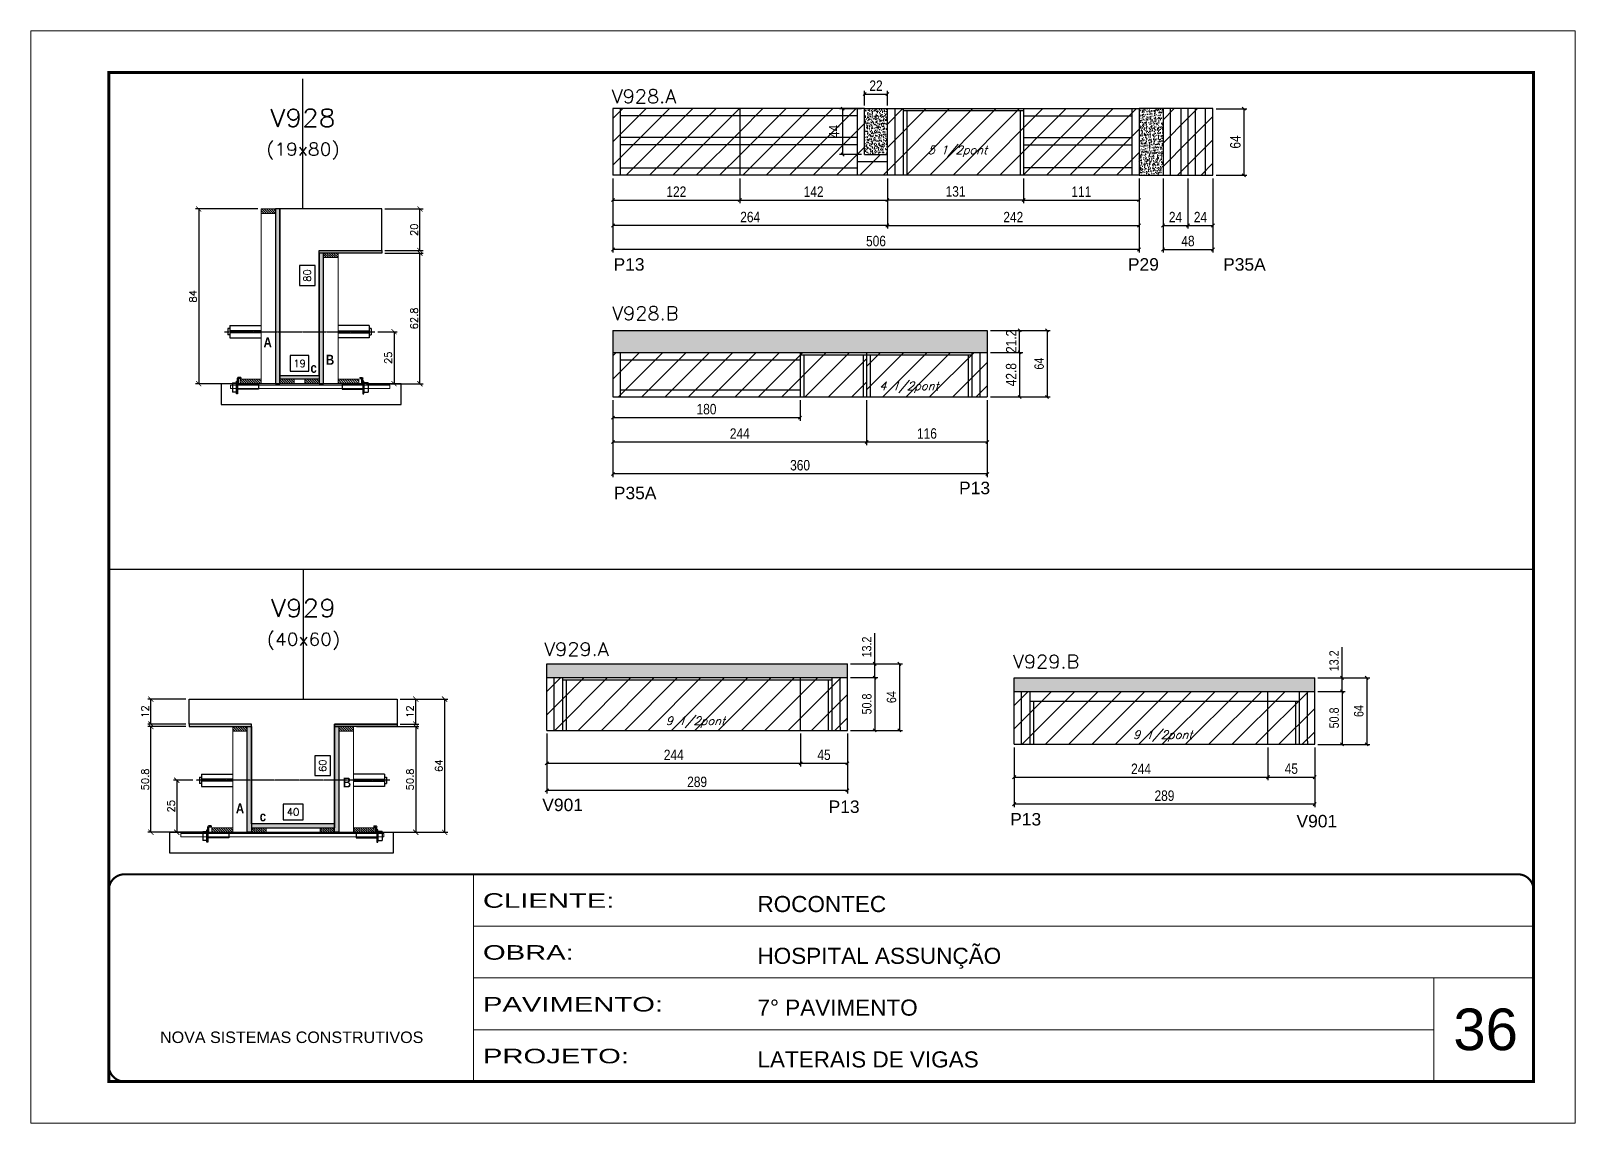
# Model space of a CAD drawing. Extents: x -20960 to -5926, y -2106 to 21915.
# Drawn here: x -7452 to -5967, y 11677 to 12727 of the extents above; entities that cross this region are included whole.
import ezdxf
from ezdxf.enums import TextEntityAlignment as Align

# ---------------------------------------------------------------- set-up
doc = ezdxf.new("R2010")
doc.units = 0
for name, pattern in [('CONTINUO', [0]), ('DASHED', [0.75, 0.5, -0.25]), ('HIDDEN', [0.375, 0.25, -0.125])]:
    doc.linetypes.add(name, pattern=pattern)
for name, color, linetype in [('5', 5, 'Continuous'), ('barrote', 251, 'Continuous'), ('COTA', 241, 'Continuous'), ('Cota Seção (2x)', 4, 'Continuous'), ('detalhes', 4, 'Continuous'), ('Painéis', 200, 'Continuous'), ('presilha', 1, 'Continuous'), ('Reaproveitamento', 251, 'Continuous'), ('SARR_2.2x7', 40, 'Continuous'), ('SARR_3.5x7', 81, 'Continuous'), ('TENSOR', 3, 'Continuous'), ('texto', 7, 'Continuous'), ('Texto de Titulo', 7, 'Continuous'), ('Texto Qtd Sarr', 242, 'Continuous')]:
    doc.layers.add(name, color=color, linetype=linetype)
for name, color, linetype, lineweight in [('CARIMBO', 255, 'Continuous', 9), ('CONCRETO', 251, 'Continuous', 25), ('Folhas', 255, 'Continuous', 9), ('Hachura', 251, 'Continuous', 9), ('Madeira', 126, 'Continuous', 18), ('SARRAFO DE PRESSAO', 251, 'DASHED', 9), ('SCO-___-LAJ', 2, 'Continuous', 0), ('Texto Seção', 7, 'Continuous', 15)]:
    doc.layers.add(name, color=color, linetype=linetype, lineweight=lineweight)
doc.styles.add('ARIAL', font='arial.ttf')
doc.styles.add('COTA TECNICA', font='techl___.ttf', dxfattribs={"height": 10})
doc.styles.add('COTA TECNICA-50', font='techl___.ttf', dxfattribs={"height": 9})
doc.styles.add('REGUA-120', font='ROMANS.shx', dxfattribs={"height": 15})
doc.styles.add('Romans', font='romans.shx')
doc.styles.get("Standard").update_dxf_attribs({"font": 'arial.ttf'})
doc.styles.add('TECNICA', font='techb___.ttf', dxfattribs={"height": 10})
doc.styles.add('Tecnologia', font='')
doc.styles.get('Tecnologia').set_extended_font_data('Forgotten Futurist')
doc.dimstyles.new('COTA PAINEL-50', dxfattribs={"dimtxt": 9, "dimasz": 3, "dimexe": 3, "dimexo": 3, "dimgap": 3, "dimtad": 1, "dimdec": 1, "dimzin": 12, "dimdsep": 46, "dimtxsty": 'COTA TECNICA-50', "dimblk1": 'OBLIQUE', "dimblk2": 'OBLIQUE', "dimsah": 1, "dimcen": 0.9, "dimclrd": 4, "dimclre": 4, "dimclrt": 240, "dimadec": 1, "dimazin": 3, "dimtfac": 1, "dimtdec": 1, "dimtmove": 0, "dimatfit": 3, "dimfxl": 1, "dimtolj": 1, "dimtzin": 12, "dimarcsym": 0})
doc.dimstyles.new('Cota Seção (2x)', dxfattribs={"dimtxt": 7, "dimasz": 5, "dimexe": 3, "dimexo": 3, "dimgap": 2, "dimtad": 3, "dimdec": 1, "dimlfac": 0.5, "dimzin": 12, "dimdsep": 46, "dimtxsty": 'Romans', "dimblk": 'ARCHTICK', "dimcen": 0, "dimclrd": 4, "dimclre": 4, "dimclrt": 1, "dimadec": 1, "dimazin": 3, "dimtfac": 1, "dimtdec": 1, "dimtmove": 0, "dimatfit": 3, "dimldrblk": 'OBLIQUE', "dimfxl": 1, "dimtolj": 1, "dimtzin": 12, "dimarcsym": 0})
doc.dimstyles.new('Cota Seção interna', dxfattribs={"dimtxt": 7, "dimasz": 6, "dimexe": 0.18, "dimexo": 2, "dimgap": -4, "dimtad": 3, "dimdec": 1, "dimlfac": 0.5, "dimzin": 12, "dimdsep": 46, "dimtxsty": 'Romans', "dimblk": 'ARCHTICK', "dimcen": 0.09, "dimse1": 1, "dimse2": 1, "dimsd1": 1, "dimsd2": 1, "dimclrd": 180, "dimclre": 5, "dimclrt": 1, "dimadec": 0, "dimazin": 3, "dimtfac": 1, "dimtdec": 1, "dimtofl": 0, "dimtmove": 0, "dimatfit": 3, "dimldrblk": 'ARCHTICK', "dimfxl": 1, "dimtolj": 1, "dimtzin": 0, "dimarcsym": 0})
doc.dimstyles.new('PAINEL', dxfattribs={"dimtxt": 10, "dimasz": 3, "dimexe": 3, "dimexo": 3, "dimgap": 3, "dimtad": 1, "dimdec": 1, "dimzin": 12, "dimdsep": 46, "dimtxsty": 'COTA TECNICA', "dimblk1": 'OBLIQUE', "dimblk2": 'OBLIQUE', "dimsah": 1, "dimcen": 0.9, "dimclrd": 4, "dimclre": 4, "dimclrt": 240, "dimadec": 1, "dimazin": 3, "dimtfac": 1, "dimtdec": 1, "dimtmove": 0, "dimatfit": 3, "dimfxl": 1, "dimtolj": 1, "dimtzin": 12, "dimarcsym": 0})
pattern_1 = [(50, (-140357.9357, -18458.3275), (5.46554007, -0.47817257), [0.5715, -6.2865]), (355, (-140357.9357, -18458.3275), (-1.05730264, 5.73170536), [0.4572, -5.02921753]), (100.4514447, (-140357.48, -18458.3673), (4.40823741, 5.25353256), [0.48570026, -5.34270734]), (46.1842, (-140357.936, -18456.8035), (8.13237123, -1.26126984), [0.85725, -9.42975]), (96.6355576, (-140357.258, -18456.9086), (7.122124, 7.42278374), [0.7285507, -8.01406824]), (351.184151, (-140357.936, -18456.8035), (7.122124, 7.42278374), [0.685799, -7.54379196]), (21, (-140357.1737, -18457.1845), (4.54843174, -3.06795595), [0.5715, -6.2865]), (326, (-140357.1737, -18457.1845), (1.85406085, 5.52563898), [0.4572, -5.0292]), (71.451445, (-140356.7947, -18457.44), (6.40249258, 2.45768307), [0.48570026, -5.34269813]), (37.5, (-140357.9357, -18458.3275), (0.092658098, 2.536651166), [0, -4.96824, 0, -5.1054, 0, -5.04825]), (7.5, (-140357.9357, -18458.3275), (2.004589875, 3.005417245), [0, -2.91084, 0, -4.85394, 0, -1.92405]), (327.5, (-140359.635, -18458.3275), (4.067717855, -0.17186232), [0, -1.905, 0, -5.9436, 0, -7.8867]), (317.5, (-140360.397, -18458.3275), (4.44387544, 0.76279473), [0, -2.4765, 0, -3.94716, 0, -5.6007])]
pattern_2 = [(45, (1585, -6.191), (-11.22532, 11.22532), [])]
pattern_3 = [(45, (2346.305, 539.15), (-11.22532, 11.22532), [])]

msp = doc.modelspace()

# ---------------------------------------------------------------- texts
at = {"layer": '5', "linetype": 'Continuous'}
for s, p in [('P13', (-6891.69, 12496.3)), ('P29', (-6397.08, 12496.3)), ('P35A', (-6305.49, 12496.3)), ('P35A', (-6891.44, 12276.61)), ('P13', (-6559.41, 12281.41)), ('V901', (-6960.22, 11976.73)), ('P13', (-6684.89, 11974.95)), ('P13', (-6510.29, 11962.9)), ('V901', (-6234.95, 11961.11))]:
    msp.add_text(s, height=12, rotation=359.99996, dxfattribs=at).set_placement(p)
at = {"layer": 'CARIMBO', "style": 'ARIAL'}
msp.add_text('36', height=40, dxfattribs=at).set_placement((-6084.14, 11746.93))
at = {"layer": 'detalhes', "style": 'TECNICA'}
for s, p in [('A', (-7228.26, 12422.63)), ('B', (-7168.3, 12405.79)), ('c', (-7183.14, 12398.09)), ('B', (-7152.04, 11999.43)), ('A', (-7254.87, 11974.59)), ('c', (-7231.95, 11966.89))]:
    msp.add_text(s, height=9.6, dxfattribs=at).set_placement(p)
at = {"layer": 'texto', "color": 2, "char_height": 8, "attachment_point": 5, "style": 'Romans'}
for s, insert in [('{\\Q19;\\C256;5 1/2pont}', (-6561, 12611.09)), ('{\\Q19;\\C256;4 1/2pont}', (-6607.7, 12384.22)), ('{\\Q19;\\C256;9 1/2pont}', (-6813.07, 12062.21)), ('{\\Q19;\\C256;9 1/2pont}', (-6363.67, 12048.87))]:
    msp.add_mtext(s, dxfattribs=dict(at, insert=insert))
at = {"layer": 'Texto Seção', "style": 'REGUA-120', "width": 1.05}
for s, p in [('V928.A', (-6893.45, 12657.39)), ('V928.B', (-6893.05, 12448.77)), ('V929.A', (-6958.42, 12125.9)), ('V929.B', (-6507.58, 12114))]:
    msp.add_text(s, height=13, dxfattribs=at).set_placement(p)

# ---------------------------------------------------------------- blocks, each defined once
blk = doc.blocks.new('9999999999')
at = {"color": 30, "linetype": 'CONTINUO'}
for p, q in [((98564.6, 34230.2), (98564.6, 34429.4)), ((98564.6, 34379.6), (99584, 34379.6)), ((98564.6, 34329.8), (99488, 34329.8)), ((99584, 34329.8), (99488, 34329.8)), ((99488, 34329.8), (99488, 34230.2)), ((98564.6, 34280), (99488, 34280))]:
    blk.add_line(p, q, dxfattribs=at)
at = {"color": 30, "linetype": 'CONTINUO', "const_width": 2}
blk.add_lwpolyline([(99584, 34230.2), (99584, 34414.4, 0.414214), (99569, 34429.4), (98229, 34429.4, 0.414214), (98214, 34414.4), (98214, 34245.2, 0.414214), (98229, 34230.2), (99584, 34230.2)], format="xyb", dxfattribs=at)
at = {"layer": 'Folhas'}
blk.add_lwpolyline([(98139, 34190.2), (99624, 34190.2), (99624, 35240.2), (98139, 35240.2)], close=True, dxfattribs=at)
at = {"layer": 'Folhas', "color": 30, "const_width": 3}
blk.add_lwpolyline([(98214, 34230.2), (99584, 34230.2), (99584, 35200.2), (98214, 35200.2)], close=True, dxfattribs=at)
at = {"color": 7, "linetype": 'Continuous', "ltscale": 5, "style": 'ARIAL'}
for s, height, p in [('ROCONTEC', 15.48, (98837.7, 34393.1)), ('HOSPITAL ASSUNÇÃO', 15.483, (98837.7, 34343.3)), ('7° PAVIMENTO', 15.483, (98837.7, 34293.5)), ('NOVA SISTEMAS CONSTRUTIVOS', 11.059, (98263.2, 34267.2)), ('LATERAIS DE VIGAS', 15.483, (98837.7, 34243.7))]:
    blk.add_text(s, height=height, dxfattribs=at).set_placement(p)
at = {"layer": 'Folhas', "color": 7, "style": 'Tecnologia', "width": 1.5}
for s, p in [('CLIENTE:', (98573.7, 34397.2)), ('OBRA:', (98573.7, 34347.3)), ('PAVIMENTO:', (98573.7, 34297.5)), ('PROJETO:', (98573.7, 34247.7))]:
    blk.add_text(s, height=14, dxfattribs=at).set_placement(p)
blk = doc.blocks.new('_Oblique')
at = {"color": 0, "linetype": 'ByBlock', "lineweight": -2}
blk.add_line((-0.5, -0.5), (0.5, 0.5), dxfattribs=at)
blk = doc.blocks.new('*D1321')
at = {"layer": 'COTA', "color": 4, "linetype": 'ByBlock', "lineweight": -2, "transparency": 16777216}
for p, q in [((-6892.3, 12585), (-6892.3, 12536.7)), ((-6628.3, 12585), (-6628.3, 12536.7)), ((-6628.3, 12539.7), (-6892.3, 12539.7))]:
    blk.add_line(p, q, dxfattribs=at)
at = {"layer": 'Defpoints', "color": 0, "linetype": 'ByBlock', "transparency": 16777216}
for p in [(-6892.3, 12588), (-6628.3, 12588), (-6892.3, 12539.7)]:
    blk.add_point(p, dxfattribs=at)
at = {"layer": 'COTA', "color": 4, "linetype": 'ByBlock', "lineweight": -2, "transparency": 16777216, "xscale": 3, "yscale": 3, "zscale": 3, "rotation": 180}
blk.add_blockref('_Oblique', (-6892.3, 12539.7), dxfattribs=at)
at = {"layer": 'COTA', "color": 4, "linetype": 'ByBlock', "lineweight": -2, "transparency": 16777216, "xscale": 3, "yscale": 3, "zscale": 3}
blk.add_blockref('_Oblique', (-6628.3, 12539.7), dxfattribs=at)
at = {"layer": 'COTA', "color": 240, "linetype": 'ByBlock', "transparency": 16777216, "insert": (-6760.3, 12547.8), "char_height": 10, "attachment_point": 5, "style": 'COTA TECNICA'}
blk.add_mtext('\\A1;264', dxfattribs=at)
blk = doc.blocks.new('*D1322')
at = {"layer": 'COTA', "color": 4, "linetype": 'ByBlock', "lineweight": -2, "transparency": 16777216}
for p, q in [((-6628.3, 12585), (-6628.3, 12536.7)), ((-6386.3, 12585), (-6386.3, 12536.7)), ((-6628.3, 12539.7), (-6386.3, 12539.7))]:
    blk.add_line(p, q, dxfattribs=at)
at = {"layer": 'Defpoints', "color": 0, "linetype": 'ByBlock', "transparency": 16777216}
for p in [(-6628.3, 12588), (-6386.3, 12588), (-6386.3, 12539.7)]:
    blk.add_point(p, dxfattribs=at)
at = {"layer": 'COTA', "color": 4, "linetype": 'ByBlock', "lineweight": -2, "transparency": 16777216, "xscale": 3, "yscale": 3, "zscale": 3, "rotation": 180}
blk.add_blockref('_Oblique', (-6628.3, 12539.7), dxfattribs=at)
at = {"layer": 'COTA', "color": 4, "linetype": 'ByBlock', "lineweight": -2, "transparency": 16777216, "xscale": 3, "yscale": 3, "zscale": 3}
blk.add_blockref('_Oblique', (-6386.3, 12539.7), dxfattribs=at)
at = {"layer": 'COTA', "color": 240, "linetype": 'ByBlock', "transparency": 16777216, "insert": (-6507.3, 12547.8), "char_height": 10, "attachment_point": 5, "style": 'COTA TECNICA'}
blk.add_mtext('\\A1;242', dxfattribs=at)
blk = doc.blocks.new('*D1323')
at = {"layer": 'COTA', "color": 4, "linetype": 'ByBlock', "lineweight": -2, "transparency": 16777216}
for p, q in [((-6892.3, 12585), (-6892.3, 12561.2)), ((-6770.3, 12585), (-6770.3, 12561.2)), ((-6892.3, 12564.2), (-6770.3, 12564.2))]:
    blk.add_line(p, q, dxfattribs=at)
at = {"layer": 'Defpoints', "color": 0, "linetype": 'ByBlock', "transparency": 16777216}
for p in [(-6892.3, 12588), (-6770.3, 12588), (-6770.3, 12564.2)]:
    blk.add_point(p, dxfattribs=at)
at = {"layer": 'COTA', "color": 4, "linetype": 'ByBlock', "lineweight": -2, "transparency": 16777216, "xscale": 3, "yscale": 3, "zscale": 3, "rotation": 180}
blk.add_blockref('_Oblique', (-6892.3, 12564.2), dxfattribs=at)
at = {"layer": 'COTA', "color": 4, "linetype": 'ByBlock', "lineweight": -2, "transparency": 16777216, "xscale": 3, "yscale": 3, "zscale": 3}
blk.add_blockref('_Oblique', (-6770.3, 12564.2), dxfattribs=at)
at = {"layer": 'COTA', "color": 240, "linetype": 'ByBlock', "transparency": 16777216, "insert": (-6831.3, 12572.2), "char_height": 10, "attachment_point": 5, "style": 'COTA TECNICA'}
blk.add_mtext('\\A1;122', dxfattribs=at)
blk = doc.blocks.new('*D1324')
at = {"layer": 'COTA', "color": 4, "linetype": 'ByBlock', "lineweight": -2, "transparency": 16777216}
for p, q in [((-6770.3, 12585), (-6770.3, 12561.2)), ((-6628.3, 12585), (-6628.3, 12561.2)), ((-6770.3, 12564.2), (-6628.3, 12564.2))]:
    blk.add_line(p, q, dxfattribs=at)
at = {"layer": 'Defpoints', "color": 0, "linetype": 'ByBlock', "transparency": 16777216}
for p in [(-6770.3, 12588), (-6628.3, 12588), (-6628.3, 12564.2)]:
    blk.add_point(p, dxfattribs=at)
at = {"layer": 'COTA', "color": 4, "linetype": 'ByBlock', "lineweight": -2, "transparency": 16777216, "xscale": 3, "yscale": 3, "zscale": 3, "rotation": 180}
blk.add_blockref('_Oblique', (-6770.3, 12564.2), dxfattribs=at)
at = {"layer": 'COTA', "color": 4, "linetype": 'ByBlock', "lineweight": -2, "transparency": 16777216, "xscale": 3, "yscale": 3, "zscale": 3}
blk.add_blockref('_Oblique', (-6628.3, 12564.2), dxfattribs=at)
at = {"layer": 'COTA', "color": 240, "linetype": 'ByBlock', "transparency": 16777216, "insert": (-6699.3, 12572.2), "char_height": 10, "attachment_point": 5, "style": 'COTA TECNICA'}
blk.add_mtext('\\A1;142', dxfattribs=at)
blk = doc.blocks.new('*D1325')
at = {"layer": 'COTA', "color": 4, "linetype": 'ByBlock', "lineweight": -2, "transparency": 16777216}
for p, q in [((-6497.3, 12585), (-6497.3, 12561.2)), ((-6386.3, 12585), (-6386.3, 12561.2)), ((-6497.3, 12564.2), (-6386.3, 12564.2))]:
    blk.add_line(p, q, dxfattribs=at)
at = {"layer": 'Defpoints', "color": 0, "linetype": 'ByBlock', "transparency": 16777216}
for p in [(-6497.3, 12588), (-6386.3, 12588), (-6386.3, 12564.2)]:
    blk.add_point(p, dxfattribs=at)
at = {"layer": 'COTA', "color": 4, "linetype": 'ByBlock', "lineweight": -2, "transparency": 16777216, "xscale": 3, "yscale": 3, "zscale": 3, "rotation": 180}
blk.add_blockref('_Oblique', (-6497.3, 12564.2), dxfattribs=at)
at = {"layer": 'COTA', "color": 4, "linetype": 'ByBlock', "lineweight": -2, "transparency": 16777216, "xscale": 3, "yscale": 3, "zscale": 3}
blk.add_blockref('_Oblique', (-6386.3, 12564.2), dxfattribs=at)
at = {"layer": 'COTA', "color": 240, "linetype": 'ByBlock', "transparency": 16777216, "insert": (-6441.8, 12572.2), "char_height": 10, "attachment_point": 5, "style": 'COTA TECNICA'}
blk.add_mtext('\\A1;111', dxfattribs=at)
blk = doc.blocks.new('*D1326')
at = {"layer": 'COTA', "color": 4, "linetype": 'ByBlock', "lineweight": -2, "transparency": 16777216}
for p, q in [((-6628.3, 12585), (-6628.3, 12561.2)), ((-6497.3, 12585), (-6497.3, 12561.2)), ((-6497.3, 12564.2), (-6628.3, 12564.2))]:
    blk.add_line(p, q, dxfattribs=at)
at = {"layer": 'Defpoints', "color": 0, "linetype": 'ByBlock', "transparency": 16777216}
for p in [(-6628.3, 12588), (-6497.3, 12588), (-6628.3, 12564.2)]:
    blk.add_point(p, dxfattribs=at)
at = {"layer": 'COTA', "color": 4, "linetype": 'ByBlock', "lineweight": -2, "transparency": 16777216, "xscale": 3, "yscale": 3, "zscale": 3, "rotation": 180}
blk.add_blockref('_Oblique', (-6628.3, 12564.2), dxfattribs=at)
at = {"layer": 'COTA', "color": 4, "linetype": 'ByBlock', "lineweight": -2, "transparency": 16777216, "xscale": 3, "yscale": 3, "zscale": 3}
blk.add_blockref('_Oblique', (-6497.3, 12564.2), dxfattribs=at)
at = {"layer": 'COTA', "color": 240, "linetype": 'ByBlock', "transparency": 16777216, "insert": (-6562.8, 12572.4), "char_height": 10, "attachment_point": 5, "style": 'COTA TECNICA'}
blk.add_mtext('\\A1;131', dxfattribs=at)
blk = doc.blocks.new('*D1327')
at = {"layer": 'COTA', "color": 4, "linetype": 'ByBlock', "lineweight": -2, "transparency": 16777216}
for p, q in [((-6650.3, 12655), (-6650.3, 12669.1)), ((-6628.3, 12655), (-6628.3, 12669.1)), ((-6650.3, 12666.1), (-6628.3, 12666.1))]:
    blk.add_line(p, q, dxfattribs=at)
at = {"layer": 'Defpoints', "color": 0, "linetype": 'ByBlock', "transparency": 16777216}
for p in [(-6628.3, 12666.1), (-6650.3, 12652), (-6628.3, 12652)]:
    blk.add_point(p, dxfattribs=at)
at = {"layer": 'COTA', "color": 4, "linetype": 'ByBlock', "lineweight": -2, "transparency": 16777216, "xscale": 3, "yscale": 3, "zscale": 3, "rotation": 180}
blk.add_blockref('_Oblique', (-6650.3, 12666.1), dxfattribs=at)
at = {"layer": 'COTA', "color": 4, "linetype": 'ByBlock', "lineweight": -2, "transparency": 16777216, "xscale": 3, "yscale": 3, "zscale": 3}
blk.add_blockref('_Oblique', (-6628.3, 12666.1), dxfattribs=at)
at = {"layer": 'COTA', "color": 240, "linetype": 'ByBlock', "transparency": 16777216, "insert": (-6639.3, 12674.1), "char_height": 10, "attachment_point": 5, "style": 'COTA TECNICA'}
blk.add_mtext('\\A1;22', dxfattribs=at)
blk = doc.blocks.new('*D1328')
at = {"layer": 'COTA', "color": 4, "linetype": 'ByBlock', "lineweight": -2, "transparency": 16777216}
for p, q in [((-6653.3, 12652), (-6674.3, 12652)), ((-6671.3, 12608), (-6671.3, 12652)), ((-6653.3, 12608), (-6674.3, 12608))]:
    blk.add_line(p, q, dxfattribs=at)
at = {"layer": 'Defpoints', "color": 0, "linetype": 'ByBlock', "transparency": 16777216}
for p in [(-6671.3, 12652), (-6650.3, 12652), (-6650.3, 12608)]:
    blk.add_point(p, dxfattribs=at)
at = {"layer": 'COTA', "color": 4, "linetype": 'ByBlock', "lineweight": -2, "transparency": 16777216, "xscale": 3, "yscale": 3, "zscale": 3}
for p, rotation in [((-6671.3, 12652), 90), ((-6671.3, 12608), 270)]:
    blk.add_blockref('_Oblique', p, dxfattribs=dict(at, rotation=rotation))
at = {"layer": 'COTA', "color": 240, "linetype": 'ByBlock', "transparency": 16777216, "insert": (-6679.4, 12630), "char_height": 10, "attachment_point": 5, "rotation": 90, "style": 'COTA TECNICA'}
blk.add_mtext('\\A1;44', dxfattribs=at)
blk = doc.blocks.new('titulo1')
at = {"layer": 'Defpoints', "color": 252, "linetype": 'HIDDEN', "ltscale": 2}
blk.add_line((0, 0), (0, 125), dxfattribs=at)
at = {"layer": 'Defpoints', "style": 'Romans', "oblique": 15}
blk.add_attdef('FOLHA', text='', height=10, dxfattribs=at).set_placement((0, 15.6), align=Align.MIDDLE_CENTER)
at = {"layer": 'Texto Qtd Sarr', "color": 3, "style": 'Romans', "oblique": 15}
for tag, height, p in [('TITULO', 17, (0, 71.4)), ('SEÇÃO', 12, (0, 41.5))]:
    blk.add_attdef(tag, text='', height=height, dxfattribs=at).set_placement(p, align=Align.MIDDLE_CENTER)
blk = doc.blocks.new('_ArchTick')
at = {"color": 0, "linetype": 'ByBlock', "const_width": 0.15}
blk.add_lwpolyline([(-0.5, -0.5), (0.5, 0.5)], dxfattribs=at)
blk = doc.blocks.new('*D1329')
at = {"layer": 'COTA', "color": 4, "lineweight": -2, "transparency": 16777216}
for p, q in [((-7111.7, 12513.2), (-7074.9, 12513.2)), ((-7077.9, 12387.6), (-7077.9, 12513.2)), ((-7129.3, 12387.6), (-7074.9, 12387.6))]:
    blk.add_line(p, q, dxfattribs=at)
at = {"layer": 'Defpoints', "color": 0, "transparency": 16777216}
for p in [(-7114.7, 12513.2), (-7077.9, 12513.2), (-7132.3, 12387.6)]:
    blk.add_point(p, dxfattribs=at)
at = {"layer": 'COTA', "color": 4, "lineweight": -2, "transparency": 16777216, "xscale": 5, "yscale": 5, "zscale": 5}
for p, rotation in [((-7077.9, 12513.2), 90), ((-7077.9, 12387.6), 270)]:
    blk.add_blockref('_ArchTick', p, dxfattribs=dict(at, rotation=rotation))
at = {"layer": 'COTA', "color": 1, "transparency": 16777216, "insert": (-7083.4, 12450.4), "char_height": 7, "attachment_point": 5, "rotation": 90, "style": 'Romans'}
blk.add_mtext('\\A1;62.8', dxfattribs=at)
blk = doc.blocks.new('*D1330')
at = {"layer": 'COTA', "color": 4, "lineweight": -2, "transparency": 16777216}
for p, q in [((-7111.7, 12555.6), (-7074.9, 12555.6)), ((-7077.9, 12515.6), (-7077.9, 12555.6)), ((-7111.7, 12515.6), (-7074.9, 12515.6))]:
    blk.add_line(p, q, dxfattribs=at)
at = {"layer": 'Defpoints', "color": 0, "transparency": 16777216}
for p in [(-7114.7, 12555.6), (-7077.9, 12555.6), (-7114.7, 12515.6)]:
    blk.add_point(p, dxfattribs=at)
at = {"layer": 'COTA', "color": 4, "lineweight": -2, "transparency": 16777216, "xscale": 5, "yscale": 5, "zscale": 5}
for p, rotation in [((-7077.9, 12555.6), 90), ((-7077.9, 12515.6), 270)]:
    blk.add_blockref('_ArchTick', p, dxfattribs=dict(at, rotation=rotation))
at = {"layer": 'COTA', "color": 1, "transparency": 16777216, "insert": (-7083.4, 12535.6), "char_height": 7, "attachment_point": 5, "rotation": 90, "style": 'Romans'}
blk.add_mtext('\\A1;20', dxfattribs=at)
blk = doc.blocks.new('*D1331')
at = {"layer": 'Cota Seção (2x)', "color": 180, "lineweight": -2, "transparency": 16777216}
for p, q in [((-7178.7, 12501.3), (-7193.7, 12501.3)), ((-7193.7, 12501.3), (-7193.7, 12481.9)), ((-7178.7, 12481.9), (-7178.7, 12501.3)), ((-7193.7, 12481.9), (-7178.7, 12481.9))]:
    blk.add_line(p, q, dxfattribs=at)
at = {"layer": 'Defpoints', "color": 0, "transparency": 16777216}
for p in [(-7174.7, 12555.6), (-7174.7, 12555.6), (-7174.7, 12395.6)]:
    blk.add_point(p, dxfattribs=at)
at = {"layer": 'Cota Seção (2x)', "color": 1, "transparency": 16777216, "insert": (-7186.2, 12491.6), "char_height": 7, "attachment_point": 5, "rotation": 90, "style": 'Romans'}
blk.add_mtext('\\A1;80', dxfattribs=at)
blk = doc.blocks.new('PRESILHA METÁLICA 1')
at = {"layer": 'presilha'}
for p, q in [((0, 13), (6, 13)), ((0, 13), (0, 0)), ((6, 0), (0, 0)), ((6, 15.5), (7.5, 15.5)), ((6, -2.5), (6, 15.5)), ((6, 13), (6, 0)), ((7.5, 10.6), (7.5, 19.9)), ((7.5, 15.5), (7.5, -2.5)), ((37.5, 4.1), (7.5, 4.1)), ((12, 21), (8.6, 21)), ((9, 11.6), (9, 18.9)), ((12, 19.5), (9.6, 19.5)), ((37.5, 11), (9.6, 11)), ((12, 21), (12, 19.5)), ((37.5, 11), (37.5, 4.1)), ((7.5, -2.5), (6, -2.5))]:
    blk.add_line(p, q, dxfattribs=at)
for centre, radius, start, end in [((8.6, 19.9), 1.14, 90, 180), ((9.6, 18.9), 0.57, 90, 180), ((9.6, 11.6), 0.57, 180, 270)]:
    blk.add_arc(centre, radius, start, end, dxfattribs=at)
blk = doc.blocks.new('*D1296')
at = {"layer": 'Cota Seção (2x)', "color": 180, "lineweight": -2, "transparency": 16777216}
for p, q in [((-7184.7, 12414.6), (-7202.7, 12414.6)), ((-7202.7, 12414.6), (-7202.7, 12399.6)), ((-7184.7, 12399.6), (-7184.7, 12414.6)), ((-7202.7, 12399.6), (-7184.7, 12399.6))]:
    blk.add_line(p, q, dxfattribs=at)
at = {"layer": 'Defpoints', "color": 0, "transparency": 16777216}
for p in [(-7212.7, 12387.6), (-7174.7, 12395.6), (-7174.7, 12387.6)]:
    blk.add_point(p, dxfattribs=at)
at = {"layer": 'Cota Seção (2x)', "color": 1, "transparency": 16777216, "insert": (-7193.7, 12407.1), "char_height": 7, "attachment_point": 5, "style": 'Romans'}
blk.add_mtext('\\A1;19', dxfattribs=at)
blk = doc.blocks.new('*D1297')
at = {"layer": 'COTA', "color": 4, "lineweight": -2, "transparency": 16777216}
for p, q in [((-7233.7, 12555.6), (-7293.6, 12555.6)), ((-7290.6, 12555.6), (-7290.6, 12387.6)), ((-7233.7, 12387.6), (-7293.6, 12387.6))]:
    blk.add_line(p, q, dxfattribs=at)
at = {"layer": 'Defpoints', "color": 0, "transparency": 16777216}
for p in [(-7230.7, 12555.6), (-7290.6, 12387.6), (-7230.7, 12387.6)]:
    blk.add_point(p, dxfattribs=at)
at = {"layer": 'COTA', "color": 4, "lineweight": -2, "transparency": 16777216, "xscale": 5, "yscale": 5, "zscale": 5}
for p, rotation in [((-7290.6, 12555.6), 90), ((-7290.6, 12387.6), 270)]:
    blk.add_blockref('_ArchTick', p, dxfattribs=dict(at, rotation=rotation))
at = {"layer": 'COTA', "color": 1, "transparency": 16777216, "insert": (-7296.1, 12471.6), "char_height": 7, "attachment_point": 5, "rotation": 90, "style": 'Romans'}
blk.add_mtext('\\A1;84', dxfattribs=at)
blk = doc.blocks.new('*D1298')
at = {"layer": 'COTA', "color": 4, "lineweight": -2, "transparency": 16777216}
for p, q in [((-7118.4, 12437.6), (-7099.8, 12437.6)), ((-7102.8, 12437.6), (-7102.8, 12387.6)), ((-7118.4, 12387.6), (-7099.8, 12387.6))]:
    blk.add_line(p, q, dxfattribs=at)
at = {"layer": 'Defpoints', "color": 0, "transparency": 16777216}
for p in [(-7121.4, 12437.6), (-7121.4, 12387.6), (-7102.8, 12387.6)]:
    blk.add_point(p, dxfattribs=at)
at = {"layer": 'COTA', "color": 4, "lineweight": -2, "transparency": 16777216, "xscale": 5, "yscale": 5, "zscale": 5}
for p, rotation in [((-7102.8, 12437.6), 90), ((-7102.8, 12387.6), 270)]:
    blk.add_blockref('_ArchTick', p, dxfattribs=dict(at, rotation=rotation))
at = {"layer": 'COTA', "color": 1, "transparency": 16777216, "insert": (-7108.3, 12412.6), "char_height": 7, "attachment_point": 5, "rotation": 90, "style": 'Romans'}
blk.add_mtext('\\A1;25', dxfattribs=at)
blk = doc.blocks.new('*D1299')
at = {"layer": 'COTA', "color": 4, "lineweight": -2, "ltscale": 25, "transparency": 16777216}
for p, q in [((-6892.3, 12585), (-6892.3, 12513.6)), ((-6386.3, 12585), (-6386.3, 12513.6)), ((-6386.3, 12516.6), (-6892.3, 12516.6))]:
    blk.add_line(p, q, dxfattribs=at)
at = {"layer": 'Defpoints', "color": 0, "ltscale": 25, "transparency": 16777216}
for p in [(-6892.3, 12588), (-6386.3, 12588), (-6892.3, 12516.6)]:
    blk.add_point(p, dxfattribs=at)
at = {"layer": 'COTA', "color": 4, "lineweight": -2, "ltscale": 25, "transparency": 16777216, "xscale": 3, "yscale": 3, "zscale": 3, "rotation": 180}
blk.add_blockref('_Oblique', (-6892.3, 12516.6), dxfattribs=at)
at = {"layer": 'COTA', "color": 4, "lineweight": -2, "ltscale": 25, "transparency": 16777216, "xscale": 3, "yscale": 3, "zscale": 3}
blk.add_blockref('_Oblique', (-6386.3, 12516.6), dxfattribs=at)
at = {"layer": 'COTA', "color": 240, "ltscale": 25, "transparency": 16777216, "insert": (-6639.3, 12524.7), "char_height": 10, "attachment_point": 5, "style": 'COTA TECNICA'}
blk.add_mtext('\\A1;506', dxfattribs=at)
blk = doc.blocks.new('*D1300')
at = {"layer": 'COTA', "color": 4, "lineweight": -2, "transparency": 16777216}
for p, q in [((-7302.9, 12058), (-7339.6, 12058)), ((-7336.6, 11956.4), (-7336.6, 12058)), ((-7285.3, 11956.4), (-7339.6, 11956.4))]:
    blk.add_line(p, q, dxfattribs=at)
at = {"layer": 'Defpoints', "color": 0, "transparency": 16777216}
for p in [(-7336.6, 12058), (-7299.9, 12058), (-7282.3, 11956.4)]:
    blk.add_point(p, dxfattribs=at)
at = {"layer": 'COTA', "color": 4, "lineweight": -2, "transparency": 16777216, "xscale": 5, "yscale": 5, "zscale": 5}
for p, rotation in [((-7336.6, 12058), 90), ((-7336.6, 11956.4), 270)]:
    blk.add_blockref('_ArchTick', p, dxfattribs=dict(at, rotation=rotation))
at = {"layer": 'COTA', "color": 1, "transparency": 16777216, "insert": (-7342.1, 12007.2), "char_height": 7, "attachment_point": 5, "rotation": 90, "style": 'Romans'}
blk.add_mtext('\\A1;50.8', dxfattribs=at)
blk = doc.blocks.new('*D1301')
at = {"layer": 'COTA', "color": 4, "lineweight": -2, "transparency": 16777216}
for p, q in [((-7302.9, 12084.4), (-7339.6, 12084.4)), ((-7336.6, 12060.4), (-7336.6, 12084.4)), ((-7302.9, 12060.4), (-7339.6, 12060.4))]:
    blk.add_line(p, q, dxfattribs=at)
at = {"layer": 'Defpoints', "color": 0, "transparency": 16777216}
for p in [(-7336.6, 12084.4), (-7299.9, 12084.4), (-7299.9, 12060.4)]:
    blk.add_point(p, dxfattribs=at)
at = {"layer": 'COTA', "color": 4, "lineweight": -2, "transparency": 16777216, "xscale": 5, "yscale": 5, "zscale": 5}
for p, rotation in [((-7336.6, 12084.4), 90), ((-7336.6, 12060.4), 270)]:
    blk.add_blockref('_ArchTick', p, dxfattribs=dict(at, rotation=rotation))
at = {"layer": 'COTA', "color": 1, "transparency": 16777216, "insert": (-7342.1, 12072.4), "char_height": 7, "attachment_point": 5, "rotation": 90, "style": 'Romans'}
blk.add_mtext('\\A1;12', dxfattribs=at)
blk = doc.blocks.new('*D1302')
at = {"layer": 'Cota Seção (2x)', "color": 180, "lineweight": -2, "transparency": 16777216}
for p, q in [((-7163.9, 12029.9), (-7178.9, 12029.9)), ((-7178.9, 12029.9), (-7178.9, 12010.9)), ((-7163.9, 12010.9), (-7163.9, 12029.9)), ((-7178.9, 12010.9), (-7163.9, 12010.9))]:
    blk.add_line(p, q, dxfattribs=at)
at = {"layer": 'Defpoints', "color": 0, "transparency": 16777216}
for p in [(-7239.9, 12084.4), (-7159.9, 12084.4), (-7239.9, 11964.4)]:
    blk.add_point(p, dxfattribs=at)
at = {"layer": 'Cota Seção (2x)', "color": 1, "transparency": 16777216, "insert": (-7171.4, 12020.4), "char_height": 7, "attachment_point": 5, "rotation": 90, "style": 'Romans'}
blk.add_mtext('\\A1;60', dxfattribs=at)
blk = doc.blocks.new('*D1303')
at = {"layer": 'Cota Seção (2x)', "color": 180, "lineweight": -2, "transparency": 16777216}
for p, q in [((-7190.2, 11983.4), (-7209.5, 11983.4)), ((-7209.5, 11983.4), (-7209.5, 11968.4)), ((-7190.2, 11968.4), (-7190.2, 11983.4)), ((-7209.5, 11968.4), (-7190.2, 11968.4))]:
    blk.add_line(p, q, dxfattribs=at)
at = {"layer": 'Defpoints', "color": 0, "transparency": 16777216}
for p in [(-7239.9, 11964.4), (-7239.9, 11956.4), (-7159.9, 11956.4)]:
    blk.add_point(p, dxfattribs=at)
at = {"layer": 'Cota Seção (2x)', "color": 1, "transparency": 16777216, "insert": (-7199.9, 11975.9), "char_height": 7, "attachment_point": 5, "style": 'Romans'}
blk.add_mtext('\\A1;40', dxfattribs=at)
blk = doc.blocks.new('*D1304')
at = {"layer": 'COTA', "color": 4, "lineweight": -2, "transparency": 16777216}
for p, q in [((-7138.9, 12058), (-7078.9, 12058)), ((-7081.9, 12058), (-7081.9, 11956.4)), ((-7138.9, 11956.4), (-7078.9, 11956.4))]:
    blk.add_line(p, q, dxfattribs=at)
at = {"layer": 'Defpoints', "color": 0, "transparency": 16777216}
for p in [(-7141.9, 12058), (-7141.9, 11956.4), (-7081.9, 11956.4)]:
    blk.add_point(p, dxfattribs=at)
at = {"layer": 'COTA', "color": 4, "lineweight": -2, "transparency": 16777216, "xscale": 5, "yscale": 5, "zscale": 5}
for p, rotation in [((-7081.9, 12058), 90), ((-7081.9, 11956.4), 270)]:
    blk.add_blockref('_ArchTick', p, dxfattribs=dict(at, rotation=rotation))
at = {"layer": 'COTA', "color": 1, "transparency": 16777216, "insert": (-7087.4, 12007.2), "char_height": 7, "attachment_point": 5, "rotation": 90, "style": 'Romans'}
blk.add_mtext('\\A1;50.8', dxfattribs=at)
blk = doc.blocks.new('*D1305')
at = {"layer": 'COTA', "color": 4, "lineweight": -2, "transparency": 16777216}
for p, q in [((-7296.2, 12006.4), (-7314.7, 12006.4)), ((-7311.7, 12006.4), (-7311.7, 11956.4)), ((-7296.2, 11956.4), (-7314.7, 11956.4))]:
    blk.add_line(p, q, dxfattribs=at)
at = {"layer": 'Defpoints', "color": 0, "transparency": 16777216}
for p in [(-7293.2, 12006.4), (-7311.7, 11956.4), (-7293.2, 11956.4)]:
    blk.add_point(p, dxfattribs=at)
at = {"layer": 'COTA', "color": 4, "lineweight": -2, "transparency": 16777216, "xscale": 5, "yscale": 5, "zscale": 5}
for p, rotation in [((-7311.7, 12006.4), 90), ((-7311.7, 11956.4), 270)]:
    blk.add_blockref('_ArchTick', p, dxfattribs=dict(at, rotation=rotation))
at = {"layer": 'COTA', "color": 1, "transparency": 16777216, "insert": (-7317.2, 11981.4), "char_height": 7, "attachment_point": 5, "rotation": 90, "style": 'Romans'}
blk.add_mtext('\\A1;25', dxfattribs=at)
blk = doc.blocks.new('*D1553')
at = {"layer": 'COTA', "color": 4, "lineweight": -2, "transparency": 16777216}
for p, q in [((-7096.9, 12084.4), (-7078.9, 12084.4)), ((-7081.9, 12060.4), (-7081.9, 12084.4)), ((-7096.9, 12060.4), (-7078.9, 12060.4))]:
    blk.add_line(p, q, dxfattribs=at)
at = {"layer": 'Defpoints', "color": 0, "transparency": 16777216}
for p in [(-7099.9, 12084.4), (-7081.9, 12084.4), (-7099.9, 12060.4)]:
    blk.add_point(p, dxfattribs=at)
at = {"layer": 'COTA', "color": 4, "lineweight": -2, "transparency": 16777216, "xscale": 5, "yscale": 5, "zscale": 5}
for p, rotation in [((-7081.9, 12084.4), 90), ((-7081.9, 12060.4), 270)]:
    blk.add_blockref('_ArchTick', p, dxfattribs=dict(at, rotation=rotation))
at = {"layer": 'COTA', "color": 1, "transparency": 16777216, "insert": (-7087.4, 12072.4), "char_height": 7, "attachment_point": 5, "rotation": 90, "style": 'Romans'}
blk.add_mtext('\\A1;12', dxfattribs=at)
blk = doc.blocks.new('*D1554')
at = {"layer": 'COTA', "color": 4, "lineweight": -2, "ltscale": 25, "transparency": 16777216}
for p, q in [((-6955.8, 12051.3), (-6955.8, 11993.7)), ((-6666.8, 12051.3), (-6666.8, 11993.7)), ((-6666.8, 11996.7), (-6955.8, 11996.7))]:
    blk.add_line(p, q, dxfattribs=at)
at = {"layer": 'Defpoints', "color": 0, "ltscale": 25, "transparency": 16777216}
for p in [(-6955.8, 12054.3), (-6666.8, 12054.3), (-6955.8, 11996.7)]:
    blk.add_point(p, dxfattribs=at)
at = {"layer": 'COTA', "color": 4, "lineweight": -2, "ltscale": 25, "transparency": 16777216, "xscale": 3, "yscale": 3, "zscale": 3, "rotation": 180}
blk.add_blockref('_Oblique', (-6955.8, 11996.7), dxfattribs=at)
at = {"layer": 'COTA', "color": 4, "lineweight": -2, "ltscale": 25, "transparency": 16777216, "xscale": 3, "yscale": 3, "zscale": 3}
blk.add_blockref('_Oblique', (-6666.8, 11996.7), dxfattribs=at)
at = {"layer": 'COTA', "color": 240, "ltscale": 25, "transparency": 16777216, "insert": (-6811.3, 12004.8), "char_height": 10, "attachment_point": 5, "style": 'COTA TECNICA'}
blk.add_mtext('\\A1;289', dxfattribs=at)
blk = doc.blocks.new('*D1306')
at = {"layer": 'COTA', "color": 4, "lineweight": -2, "ltscale": 25, "transparency": 16777216}
for p, q in [((-6955.8, 12051.3), (-6955.8, 12019.7)), ((-6711.8, 12051.3), (-6711.8, 12019.7)), ((-6955.8, 12022.7), (-6711.8, 12022.7))]:
    blk.add_line(p, q, dxfattribs=at)
at = {"layer": 'Defpoints', "color": 0, "ltscale": 25, "transparency": 16777216}
for p in [(-6955.8, 12054.3), (-6711.8, 12054.3), (-6711.8, 12022.7)]:
    blk.add_point(p, dxfattribs=at)
at = {"layer": 'COTA', "color": 4, "lineweight": -2, "ltscale": 25, "transparency": 16777216, "xscale": 3, "yscale": 3, "zscale": 3, "rotation": 180}
blk.add_blockref('_Oblique', (-6955.8, 12022.7), dxfattribs=at)
at = {"layer": 'COTA', "color": 4, "lineweight": -2, "ltscale": 25, "transparency": 16777216, "xscale": 3, "yscale": 3, "zscale": 3}
blk.add_blockref('_Oblique', (-6711.8, 12022.7), dxfattribs=at)
at = {"layer": 'COTA', "color": 240, "ltscale": 25, "transparency": 16777216, "insert": (-6833.8, 12030.8), "char_height": 10, "attachment_point": 5, "style": 'COTA TECNICA'}
blk.add_mtext('\\A1;244', dxfattribs=at)
blk = doc.blocks.new('*D1307')
at = {"layer": 'COTA', "color": 4, "lineweight": -2, "ltscale": 25, "transparency": 16777216}
for p, q in [((-6711.8, 12051.3), (-6711.8, 12019.7)), ((-6666.8, 12051.3), (-6666.8, 12019.7)), ((-6711.8, 12022.7), (-6666.8, 12022.7))]:
    blk.add_line(p, q, dxfattribs=at)
at = {"layer": 'Defpoints', "color": 0, "ltscale": 25, "transparency": 16777216}
for p in [(-6711.8, 12054.3), (-6666.8, 12054.3), (-6666.8, 12022.7)]:
    blk.add_point(p, dxfattribs=at)
at = {"layer": 'COTA', "color": 4, "lineweight": -2, "ltscale": 25, "transparency": 16777216, "xscale": 3, "yscale": 3, "zscale": 3, "rotation": 180}
blk.add_blockref('_Oblique', (-6711.8, 12022.7), dxfattribs=at)
at = {"layer": 'COTA', "color": 4, "lineweight": -2, "ltscale": 25, "transparency": 16777216, "xscale": 3, "yscale": 3, "zscale": 3}
blk.add_blockref('_Oblique', (-6666.8, 12022.7), dxfattribs=at)
at = {"layer": 'COTA', "color": 240, "ltscale": 25, "transparency": 16777216, "insert": (-6689.3, 12030.8), "char_height": 10, "attachment_point": 5, "style": 'COTA TECNICA'}
blk.add_mtext('\\A1;45', dxfattribs=at)
blk = doc.blocks.new('*D1332')
at = {"layer": 'COTA', "color": 4, "lineweight": -2, "transparency": 16777216}
for p, q in [((-7096.9, 12084.4), (-7051.1, 12084.4)), ((-7054.1, 12084.4), (-7054.1, 11956.4)), ((-7100.5, 11956.4), (-7051.1, 11956.4))]:
    blk.add_line(p, q, dxfattribs=at)
at = {"layer": 'Defpoints', "color": 0, "transparency": 16777216}
for p in [(-7099.9, 12084.4), (-7103.5, 11956.4), (-7054.1, 11956.4)]:
    blk.add_point(p, dxfattribs=at)
at = {"layer": 'COTA', "color": 4, "lineweight": -2, "transparency": 16777216, "xscale": 5, "yscale": 5, "zscale": 5}
for p, rotation in [((-7054.1, 12084.4), 90), ((-7054.1, 11956.4), 270)]:
    blk.add_blockref('_ArchTick', p, dxfattribs=dict(at, rotation=rotation))
at = {"layer": 'COTA', "color": 1, "transparency": 16777216, "insert": (-7059.6, 12020.4), "char_height": 7, "attachment_point": 5, "rotation": 90, "style": 'Romans'}
blk.add_mtext('\\A1;64', dxfattribs=at)
blk = doc.blocks.new('*D1559')
at = {"layer": 'COTA', "color": 4, "lineweight": -2, "transparency": 16777216}
for p, q in [((-6663.8, 12105.1), (-6637.5, 12105.1)), ((-6640.5, 12105.1), (-6640.5, 12054.3)), ((-6663.8, 12054.3), (-6637.5, 12054.3))]:
    blk.add_line(p, q, dxfattribs=at)
at = {"layer": 'Defpoints', "color": 0, "transparency": 16777216}
for p in [(-6666.8, 12105.1), (-6666.8, 12054.3), (-6640.5, 12054.3)]:
    blk.add_point(p, dxfattribs=at)
at = {"layer": 'COTA', "color": 4, "lineweight": -2, "transparency": 16777216, "xscale": 3, "yscale": 3, "zscale": 3}
for p, rotation in [((-6640.5, 12105.1), 90), ((-6640.5, 12054.3), 270)]:
    blk.add_blockref('_Oblique', p, dxfattribs=dict(at, rotation=rotation))
at = {"layer": 'COTA', "color": 240, "transparency": 16777216, "insert": (-6648.1, 12079.7), "char_height": 9, "attachment_point": 5, "rotation": 90, "style": 'COTA TECNICA-50'}
blk.add_mtext('\\A1;50.8', dxfattribs=at)
blk = doc.blocks.new('*D1560')
at = {"layer": 'COTA', "color": 4, "lineweight": -2, "transparency": 16777216}
for p, q in [((-6640.5, 12118.3), (-6640.5, 12147.7)), ((-6663.8, 12118.3), (-6637.5, 12118.3)), ((-6640.5, 12105.1), (-6640.5, 12118.3)), ((-6663.8, 12105.1), (-6637.5, 12105.1))]:
    blk.add_line(p, q, dxfattribs=at)
at = {"layer": 'Defpoints', "color": 0, "transparency": 16777216}
for p in [(-6666.8, 12118.3), (-6640.5, 12118.3), (-6666.8, 12105.1)]:
    blk.add_point(p, dxfattribs=at)
at = {"layer": 'COTA', "color": 4, "lineweight": -2, "transparency": 16777216, "xscale": 3, "yscale": 3, "zscale": 3}
for p, rotation in [((-6640.5, 12118.3), 90), ((-6640.5, 12105.1), 270)]:
    blk.add_blockref('_Oblique', p, dxfattribs=dict(at, rotation=rotation))
at = {"layer": 'COTA', "color": 240, "transparency": 16777216, "insert": (-6648.2, 12134.5), "char_height": 9, "attachment_point": 5, "rotation": 90, "style": 'COTA TECNICA-50'}
blk.add_mtext('\\A1;13.2', dxfattribs=at)
blk = doc.blocks.new('*D1561')
at = {"layer": 'COTA', "color": 4, "lineweight": -2, "transparency": 16777216}
for p, q in [((-6663.8, 12118.3), (-6613.8, 12118.3)), ((-6616.8, 12118.3), (-6616.8, 12054.3)), ((-6663.8, 12054.3), (-6613.8, 12054.3))]:
    blk.add_line(p, q, dxfattribs=at)
at = {"layer": 'Defpoints', "color": 0, "transparency": 16777216}
for p in [(-6666.8, 12118.3), (-6666.8, 12054.3), (-6616.8, 12054.3)]:
    blk.add_point(p, dxfattribs=at)
at = {"layer": 'COTA', "color": 4, "lineweight": -2, "transparency": 16777216, "xscale": 3, "yscale": 3, "zscale": 3}
for p, rotation in [((-6616.8, 12118.3), 90), ((-6616.8, 12054.3), 270)]:
    blk.add_blockref('_Oblique', p, dxfattribs=dict(at, rotation=rotation))
at = {"layer": 'COTA', "color": 240, "transparency": 16777216, "insert": (-6624.4, 12086.3), "char_height": 9, "attachment_point": 5, "rotation": 90, "style": 'COTA TECNICA-50'}
blk.add_mtext('\\A1;64', dxfattribs=at)
blk = doc.blocks.new('*D1562')
at = {"layer": 'COTA', "color": 4, "lineweight": -2, "ltscale": 25, "transparency": 16777216}
for p, q in [((-6506.4, 12037.9), (-6506.4, 11980.4)), ((-6217.4, 12037.9), (-6217.4, 11980.4)), ((-6217.4, 11983.4), (-6506.4, 11983.4))]:
    blk.add_line(p, q, dxfattribs=at)
at = {"layer": 'Defpoints', "color": 0, "ltscale": 25, "transparency": 16777216}
for p in [(-6506.4, 12040.9), (-6217.4, 12040.9), (-6506.4, 11983.4)]:
    blk.add_point(p, dxfattribs=at)
at = {"layer": 'COTA', "color": 4, "lineweight": -2, "ltscale": 25, "transparency": 16777216, "xscale": 3, "yscale": 3, "zscale": 3, "rotation": 180}
blk.add_blockref('_Oblique', (-6506.4, 11983.4), dxfattribs=at)
at = {"layer": 'COTA', "color": 4, "lineweight": -2, "ltscale": 25, "transparency": 16777216, "xscale": 3, "yscale": 3, "zscale": 3}
blk.add_blockref('_Oblique', (-6217.4, 11983.4), dxfattribs=at)
at = {"layer": 'COTA', "color": 240, "ltscale": 25, "transparency": 16777216, "insert": (-6361.9, 11991.5), "char_height": 10, "attachment_point": 5, "style": 'COTA TECNICA'}
blk.add_mtext('\\A1;289', dxfattribs=at)
blk = doc.blocks.new('*D1333')
at = {"layer": 'COTA', "color": 4, "lineweight": -2, "ltscale": 25, "transparency": 16777216}
for p, q in [((-6506.4, 12037.9), (-6506.4, 12006.4)), ((-6262.4, 12037.9), (-6262.4, 12006.4)), ((-6506.4, 12009.4), (-6262.4, 12009.4))]:
    blk.add_line(p, q, dxfattribs=at)
at = {"layer": 'Defpoints', "color": 0, "ltscale": 25, "transparency": 16777216}
for p in [(-6506.4, 12040.9), (-6262.4, 12040.9), (-6262.4, 12009.4)]:
    blk.add_point(p, dxfattribs=at)
at = {"layer": 'COTA', "color": 4, "lineweight": -2, "ltscale": 25, "transparency": 16777216, "xscale": 3, "yscale": 3, "zscale": 3, "rotation": 180}
blk.add_blockref('_Oblique', (-6506.4, 12009.4), dxfattribs=at)
at = {"layer": 'COTA', "color": 4, "lineweight": -2, "ltscale": 25, "transparency": 16777216, "xscale": 3, "yscale": 3, "zscale": 3}
blk.add_blockref('_Oblique', (-6262.4, 12009.4), dxfattribs=at)
at = {"layer": 'COTA', "color": 240, "ltscale": 25, "transparency": 16777216, "insert": (-6384.4, 12017.4), "char_height": 10, "attachment_point": 5, "style": 'COTA TECNICA'}
blk.add_mtext('\\A1;244', dxfattribs=at)
blk = doc.blocks.new('*D1334')
at = {"layer": 'COTA', "color": 4, "lineweight": -2, "ltscale": 25, "transparency": 16777216}
for p, q in [((-6262.4, 12037.9), (-6262.4, 12006.4)), ((-6217.4, 12037.9), (-6217.4, 12006.4)), ((-6262.4, 12009.4), (-6217.4, 12009.4))]:
    blk.add_line(p, q, dxfattribs=at)
at = {"layer": 'Defpoints', "color": 0, "ltscale": 25, "transparency": 16777216}
for p in [(-6262.4, 12040.9), (-6217.4, 12040.9), (-6217.4, 12009.4)]:
    blk.add_point(p, dxfattribs=at)
at = {"layer": 'COTA', "color": 4, "lineweight": -2, "ltscale": 25, "transparency": 16777216, "xscale": 3, "yscale": 3, "zscale": 3, "rotation": 180}
blk.add_blockref('_Oblique', (-6262.4, 12009.4), dxfattribs=at)
at = {"layer": 'COTA', "color": 4, "lineweight": -2, "ltscale": 25, "transparency": 16777216, "xscale": 3, "yscale": 3, "zscale": 3}
blk.add_blockref('_Oblique', (-6217.4, 12009.4), dxfattribs=at)
at = {"layer": 'COTA', "color": 240, "ltscale": 25, "transparency": 16777216, "insert": (-6239.9, 12017.5), "char_height": 10, "attachment_point": 5, "style": 'COTA TECNICA'}
blk.add_mtext('\\A1;45', dxfattribs=at)
blk = doc.blocks.new('*D1563')
at = {"layer": 'COTA', "color": 4, "lineweight": -2, "transparency": 16777216}
for p, q in [((-6214.4, 12091.7), (-6188.1, 12091.7)), ((-6191.1, 12091.7), (-6191.1, 12040.9)), ((-6214.4, 12040.9), (-6188.1, 12040.9))]:
    blk.add_line(p, q, dxfattribs=at)
at = {"layer": 'Defpoints', "color": 0, "transparency": 16777216}
for p in [(-6217.4, 12091.7), (-6217.4, 12040.9), (-6191.1, 12040.9)]:
    blk.add_point(p, dxfattribs=at)
at = {"layer": 'COTA', "color": 4, "lineweight": -2, "transparency": 16777216, "xscale": 3, "yscale": 3, "zscale": 3}
for p, rotation in [((-6191.1, 12091.7), 90), ((-6191.1, 12040.9), 270)]:
    blk.add_blockref('_Oblique', p, dxfattribs=dict(at, rotation=rotation))
at = {"layer": 'COTA', "color": 240, "transparency": 16777216, "insert": (-6198.7, 12066.3), "char_height": 9, "attachment_point": 5, "rotation": 90, "style": 'COTA TECNICA-50'}
blk.add_mtext('\\A1;50.8', dxfattribs=at)
blk = doc.blocks.new('*D1564')
at = {"layer": 'COTA', "color": 4, "lineweight": -2, "transparency": 16777216}
for p, q in [((-6191.1, 12104.9), (-6191.1, 12134.4)), ((-6214.4, 12104.9), (-6188.1, 12104.9)), ((-6191.1, 12091.7), (-6191.1, 12104.9)), ((-6214.4, 12091.7), (-6188.1, 12091.7))]:
    blk.add_line(p, q, dxfattribs=at)
at = {"layer": 'Defpoints', "color": 0, "transparency": 16777216}
for p in [(-6217.4, 12104.9), (-6191.1, 12104.9), (-6217.4, 12091.7)]:
    blk.add_point(p, dxfattribs=at)
at = {"layer": 'COTA', "color": 4, "lineweight": -2, "transparency": 16777216, "xscale": 3, "yscale": 3, "zscale": 3}
for p, rotation in [((-6191.1, 12104.9), 90), ((-6191.1, 12091.7), 270)]:
    blk.add_blockref('_Oblique', p, dxfattribs=dict(at, rotation=rotation))
at = {"layer": 'COTA', "color": 240, "transparency": 16777216, "insert": (-6198.8, 12121.2), "char_height": 9, "attachment_point": 5, "rotation": 90, "style": 'COTA TECNICA-50'}
blk.add_mtext('\\A1;13.2', dxfattribs=at)
blk = doc.blocks.new('*D1565')
at = {"layer": 'COTA', "color": 4, "lineweight": -2, "transparency": 16777216}
for p, q in [((-6214.4, 12104.9), (-6164.4, 12104.9)), ((-6167.4, 12104.9), (-6167.4, 12040.9)), ((-6214.4, 12040.9), (-6164.4, 12040.9))]:
    blk.add_line(p, q, dxfattribs=at)
at = {"layer": 'Defpoints', "color": 0, "transparency": 16777216}
for p in [(-6217.4, 12104.9), (-6217.4, 12040.9), (-6167.4, 12040.9)]:
    blk.add_point(p, dxfattribs=at)
at = {"layer": 'COTA', "color": 4, "lineweight": -2, "transparency": 16777216, "xscale": 3, "yscale": 3, "zscale": 3}
for p, rotation in [((-6167.4, 12104.9), 90), ((-6167.4, 12040.9), 270)]:
    blk.add_blockref('_Oblique', p, dxfattribs=dict(at, rotation=rotation))
at = {"layer": 'COTA', "color": 240, "transparency": 16777216, "insert": (-6175, 12072.9), "char_height": 9, "attachment_point": 5, "rotation": 90, "style": 'COTA TECNICA-50'}
blk.add_mtext('\\A1;64', dxfattribs=at)
blk = doc.blocks.new('*D1335')
at = {"layer": 'COTA', "color": 4, "linetype": 'ByBlock', "lineweight": -2, "transparency": 16777216}
for p, q in [((-6363.3, 12585), (-6363.3, 12513.6)), ((-6315.3, 12585), (-6315.3, 12513.6)), ((-6363.3, 12516.6), (-6315.3, 12516.6))]:
    blk.add_line(p, q, dxfattribs=at)
at = {"layer": 'Defpoints', "color": 0, "linetype": 'ByBlock', "transparency": 16777216}
for p in [(-6363.3, 12588), (-6315.3, 12588), (-6315.3, 12516.6)]:
    blk.add_point(p, dxfattribs=at)
at = {"layer": 'COTA', "color": 4, "linetype": 'ByBlock', "lineweight": -2, "transparency": 16777216, "xscale": 3, "yscale": 3, "zscale": 3, "rotation": 180}
blk.add_blockref('_Oblique', (-6363.3, 12516.6), dxfattribs=at)
at = {"layer": 'COTA', "color": 4, "linetype": 'ByBlock', "lineweight": -2, "transparency": 16777216, "xscale": 3, "yscale": 3, "zscale": 3}
blk.add_blockref('_Oblique', (-6315.3, 12516.6), dxfattribs=at)
at = {"layer": 'COTA', "color": 240, "linetype": 'ByBlock', "transparency": 16777216, "insert": (-6339.3, 12524.7), "char_height": 10, "attachment_point": 5, "style": 'COTA TECNICA'}
blk.add_mtext('\\A1;48', dxfattribs=at)
blk = doc.blocks.new('*D1566')
at = {"layer": 'COTA', "color": 4, "lineweight": -2, "ltscale": 25, "transparency": 16777216}
for p, q in [((-6312.3, 12652), (-6282.6, 12652)), ((-6285.6, 12652), (-6285.6, 12588)), ((-6312.3, 12588), (-6282.6, 12588))]:
    blk.add_line(p, q, dxfattribs=at)
at = {"layer": 'Defpoints', "color": 0, "ltscale": 25, "transparency": 16777216}
for p in [(-6315.3, 12652), (-6315.3, 12588), (-6285.6, 12588)]:
    blk.add_point(p, dxfattribs=at)
at = {"layer": 'COTA', "color": 4, "lineweight": -2, "ltscale": 25, "transparency": 16777216, "xscale": 3, "yscale": 3, "zscale": 3}
for p, rotation in [((-6285.6, 12652), 90), ((-6285.6, 12588), 270)]:
    blk.add_blockref('_Oblique', p, dxfattribs=dict(at, rotation=rotation))
at = {"layer": 'COTA', "color": 240, "ltscale": 25, "transparency": 16777216, "insert": (-6293.7, 12620), "char_height": 10, "attachment_point": 5, "rotation": 90, "style": 'COTA TECNICA'}
blk.add_mtext('\\A1;64', dxfattribs=at)
blk = doc.blocks.new('*D1567')
at = {"layer": 'COTA', "color": 4, "lineweight": -2, "ltscale": 25, "transparency": 16777216}
for p, q in [((-6363.3, 12585), (-6363.3, 12536.7)), ((-6339.3, 12585), (-6339.3, 12536.7)), ((-6363.3, 12539.7), (-6339.3, 12539.7))]:
    blk.add_line(p, q, dxfattribs=at)
at = {"layer": 'Defpoints', "color": 0, "ltscale": 25, "transparency": 16777216}
for p in [(-6363.3, 12588), (-6339.3, 12588), (-6339.3, 12539.7)]:
    blk.add_point(p, dxfattribs=at)
at = {"layer": 'COTA', "color": 4, "lineweight": -2, "ltscale": 25, "transparency": 16777216, "xscale": 3, "yscale": 3, "zscale": 3, "rotation": 180}
blk.add_blockref('_Oblique', (-6363.3, 12539.7), dxfattribs=at)
at = {"layer": 'COTA', "color": 4, "lineweight": -2, "ltscale": 25, "transparency": 16777216, "xscale": 3, "yscale": 3, "zscale": 3}
blk.add_blockref('_Oblique', (-6339.3, 12539.7), dxfattribs=at)
at = {"layer": 'COTA', "color": 240, "ltscale": 25, "transparency": 16777216, "insert": (-6351.3, 12547.8), "char_height": 10, "attachment_point": 5, "style": 'COTA TECNICA'}
blk.add_mtext('\\A1;24', dxfattribs=at)
blk = doc.blocks.new('*D1568')
at = {"layer": 'COTA', "color": 4, "lineweight": -2, "ltscale": 25, "transparency": 16777216}
for p, q in [((-6339.3, 12585), (-6339.3, 12536.7)), ((-6315.3, 12585), (-6315.3, 12536.7)), ((-6339.3, 12539.7), (-6315.3, 12539.7))]:
    blk.add_line(p, q, dxfattribs=at)
at = {"layer": 'Defpoints', "color": 0, "ltscale": 25, "transparency": 16777216}
for p in [(-6339.3, 12588), (-6315.3, 12588), (-6315.3, 12539.7)]:
    blk.add_point(p, dxfattribs=at)
at = {"layer": 'COTA', "color": 4, "lineweight": -2, "ltscale": 25, "transparency": 16777216, "xscale": 3, "yscale": 3, "zscale": 3, "rotation": 180}
blk.add_blockref('_Oblique', (-6339.3, 12539.7), dxfattribs=at)
at = {"layer": 'COTA', "color": 4, "lineweight": -2, "ltscale": 25, "transparency": 16777216, "xscale": 3, "yscale": 3, "zscale": 3}
blk.add_blockref('_Oblique', (-6315.3, 12539.7), dxfattribs=at)
at = {"layer": 'COTA', "color": 240, "ltscale": 25, "transparency": 16777216, "insert": (-6327.3, 12547.8), "char_height": 10, "attachment_point": 5, "style": 'COTA TECNICA'}
blk.add_mtext('\\A1;24', dxfattribs=at)
blk = doc.blocks.new('*D1569')
at = {"layer": 'COTA', "color": 4, "lineweight": -2, "transparency": 16777216}
for p, q in [((-6892.3, 12371.9), (-6892.3, 12297.9)), ((-6532.3, 12371.9), (-6532.3, 12297.9)), ((-6532.3, 12300.9), (-6892.3, 12300.9))]:
    blk.add_line(p, q, dxfattribs=at)
at = {"layer": 'Defpoints', "color": 0, "transparency": 16777216}
for p in [(-6892.3, 12374.9), (-6532.3, 12374.9), (-6892.3, 12300.9)]:
    blk.add_point(p, dxfattribs=at)
at = {"layer": 'COTA', "color": 4, "lineweight": -2, "transparency": 16777216, "xscale": 3, "yscale": 3, "zscale": 3, "rotation": 180}
blk.add_blockref('_Oblique', (-6892.3, 12300.9), dxfattribs=at)
at = {"layer": 'COTA', "color": 4, "lineweight": -2, "transparency": 16777216, "xscale": 3, "yscale": 3, "zscale": 3}
blk.add_blockref('_Oblique', (-6532.3, 12300.9), dxfattribs=at)
at = {"layer": 'COTA', "color": 240, "transparency": 16777216, "insert": (-6712.3, 12309.2), "char_height": 10, "attachment_point": 5, "style": 'COTA TECNICA'}
blk.add_mtext('\\A1;360', dxfattribs=at)
blk = doc.blocks.new('*D1570')
at = {"layer": 'COTA', "color": 4, "lineweight": -2, "transparency": 16777216}
for p, q in [((-6892.3, 12371.9), (-6892.3, 12328.6)), ((-6648.3, 12371.9), (-6648.3, 12328.6)), ((-6892.3, 12331.6), (-6648.3, 12331.6))]:
    blk.add_line(p, q, dxfattribs=at)
at = {"layer": 'Defpoints', "color": 0, "transparency": 16777216}
for p in [(-6892.3, 12374.9), (-6648.3, 12374.9), (-6648.3, 12331.6)]:
    blk.add_point(p, dxfattribs=at)
at = {"layer": 'COTA', "color": 4, "lineweight": -2, "transparency": 16777216, "xscale": 3, "yscale": 3, "zscale": 3, "rotation": 180}
blk.add_blockref('_Oblique', (-6892.3, 12331.6), dxfattribs=at)
at = {"layer": 'COTA', "color": 4, "lineweight": -2, "transparency": 16777216, "xscale": 3, "yscale": 3, "zscale": 3}
blk.add_blockref('_Oblique', (-6648.3, 12331.6), dxfattribs=at)
at = {"layer": 'COTA', "color": 240, "transparency": 16777216, "insert": (-6770.3, 12339.7), "char_height": 10, "attachment_point": 5, "style": 'COTA TECNICA'}
blk.add_mtext('\\A1;244', dxfattribs=at)
blk = doc.blocks.new('*D1571')
at = {"layer": 'COTA', "color": 4, "lineweight": -2, "transparency": 16777216}
for p, q in [((-6648.3, 12371.9), (-6648.3, 12328.6)), ((-6532.3, 12371.9), (-6532.3, 12328.6)), ((-6648.3, 12331.6), (-6532.3, 12331.6))]:
    blk.add_line(p, q, dxfattribs=at)
at = {"layer": 'Defpoints', "color": 0, "transparency": 16777216}
for p in [(-6648.3, 12374.9), (-6532.3, 12374.9), (-6532.3, 12331.6)]:
    blk.add_point(p, dxfattribs=at)
at = {"layer": 'COTA', "color": 4, "lineweight": -2, "transparency": 16777216, "xscale": 3, "yscale": 3, "zscale": 3, "rotation": 180}
blk.add_blockref('_Oblique', (-6648.3, 12331.6), dxfattribs=at)
at = {"layer": 'COTA', "color": 4, "lineweight": -2, "transparency": 16777216, "xscale": 3, "yscale": 3, "zscale": 3}
blk.add_blockref('_Oblique', (-6532.3, 12331.6), dxfattribs=at)
at = {"layer": 'COTA', "color": 240, "transparency": 16777216, "insert": (-6590.3, 12339.7), "char_height": 10, "attachment_point": 5, "style": 'COTA TECNICA'}
blk.add_mtext('\\A1;116', dxfattribs=at)
blk = doc.blocks.new('*D1572')
at = {"layer": 'COTA', "color": 4, "lineweight": -2, "transparency": 16777216}
for p, q in [((-6529.3, 12417.7), (-6498.2, 12417.7)), ((-6501.2, 12417.7), (-6501.2, 12374.9)), ((-6529.3, 12374.9), (-6498.2, 12374.9))]:
    blk.add_line(p, q, dxfattribs=at)
at = {"layer": 'Defpoints', "color": 0, "transparency": 16777216}
for p in [(-6532.3, 12417.7), (-6532.3, 12374.9), (-6501.2, 12374.9)]:
    blk.add_point(p, dxfattribs=at)
at = {"layer": 'COTA', "color": 4, "lineweight": -2, "transparency": 16777216, "xscale": 3, "yscale": 3, "zscale": 3}
for p, rotation in [((-6501.2, 12417.7), 90), ((-6501.2, 12374.9), 270)]:
    blk.add_blockref('_Oblique', p, dxfattribs=dict(at, rotation=rotation))
at = {"layer": 'COTA', "color": 240, "transparency": 16777216, "insert": (-6509.3, 12396.3), "char_height": 10, "attachment_point": 5, "rotation": 90, "style": 'COTA TECNICA'}
blk.add_mtext('\\A1;42.8', dxfattribs=at)
blk = doc.blocks.new('*D1573')
at = {"layer": 'COTA', "color": 4, "lineweight": -2, "transparency": 16777216}
for p, q in [((-6529.3, 12438.9), (-6498.2, 12438.9)), ((-6501.2, 12417.7), (-6501.2, 12438.9)), ((-6529.3, 12417.7), (-6498.2, 12417.7))]:
    blk.add_line(p, q, dxfattribs=at)
at = {"layer": 'Defpoints', "color": 0, "transparency": 16777216}
for p in [(-6532.3, 12438.9), (-6501.2, 12438.9), (-6532.3, 12417.7)]:
    blk.add_point(p, dxfattribs=at)
at = {"layer": 'COTA', "color": 4, "lineweight": -2, "transparency": 16777216, "xscale": 3, "yscale": 3, "zscale": 3}
for p, rotation in [((-6501.2, 12438.9), 90), ((-6501.2, 12417.7), 270)]:
    blk.add_blockref('_Oblique', p, dxfattribs=dict(at, rotation=rotation))
at = {"layer": 'COTA', "color": 240, "transparency": 16777216, "insert": (-6509.3, 12428.3), "char_height": 10, "attachment_point": 5, "rotation": 90, "style": 'COTA TECNICA'}
blk.add_mtext('\\A1;21.2', dxfattribs=at)
blk = doc.blocks.new('*D1574')
at = {"layer": 'COTA', "color": 4, "lineweight": -2, "transparency": 16777216}
for p, q in [((-6892.3, 12371.9), (-6892.3, 12352)), ((-6712.3, 12371.9), (-6712.3, 12352)), ((-6892.3, 12355), (-6712.3, 12355))]:
    blk.add_line(p, q, dxfattribs=at)
at = {"layer": 'Defpoints', "color": 0, "transparency": 16777216}
for p in [(-6892.3, 12374.9), (-6712.3, 12374.9), (-6712.3, 12355)]:
    blk.add_point(p, dxfattribs=at)
at = {"layer": 'COTA', "color": 4, "lineweight": -2, "transparency": 16777216, "xscale": 3, "yscale": 3, "zscale": 3, "rotation": 180}
blk.add_blockref('_Oblique', (-6892.3, 12355), dxfattribs=at)
at = {"layer": 'COTA', "color": 4, "lineweight": -2, "transparency": 16777216, "xscale": 3, "yscale": 3, "zscale": 3}
blk.add_blockref('_Oblique', (-6712.3, 12355), dxfattribs=at)
at = {"layer": 'COTA', "color": 240, "transparency": 16777216, "insert": (-6802.3, 12363.1), "char_height": 10, "attachment_point": 5, "style": 'COTA TECNICA'}
blk.add_mtext('\\A1;180', dxfattribs=at)
blk = doc.blocks.new('*D1491')
at = {"layer": 'COTA', "color": 4, "lineweight": -2, "transparency": 16777216}
for p, q in [((-6529.3, 12438.9), (-6471.8, 12438.9)), ((-6474.8, 12438.9), (-6474.8, 12374.9)), ((-6529.3, 12374.9), (-6471.8, 12374.9))]:
    blk.add_line(p, q, dxfattribs=at)
at = {"layer": 'Defpoints', "color": 0, "transparency": 16777216}
for p in [(-6532.3, 12438.9), (-6532.3, 12374.9), (-6474.8, 12374.9)]:
    blk.add_point(p, dxfattribs=at)
at = {"layer": 'COTA', "color": 4, "lineweight": -2, "transparency": 16777216, "xscale": 3, "yscale": 3, "zscale": 3}
for p, rotation in [((-6474.8, 12438.9), 90), ((-6474.8, 12374.9), 270)]:
    blk.add_blockref('_Oblique', p, dxfattribs=dict(at, rotation=rotation))
at = {"layer": 'COTA', "color": 240, "transparency": 16777216, "insert": (-6482.4, 12406.9), "char_height": 9, "attachment_point": 5, "rotation": 90, "style": 'COTA TECNICA-50'}
blk.add_mtext('\\A1;64', dxfattribs=at)

# ---------------------------------------------------------------- dimensions: what is measured, and where the dimension line sits
at = {"layer": 'COTA', "linetype": 'ByBlock'}
for base, p1, p2, picture, middle in [((-6628.3, 12666.07), (-6650.3, 12652.03), (-6628.3, 12652.03), '*D1327', (-6639.3, 12674.07)), ((-6892.3, 12539.72), (-6628.3, 12588.03), (-6892.3, 12588.03), '*D1321', (-6760.3, 12547.82)), ((-6770.3, 12564.15), (-6892.3, 12588.03), (-6770.3, 12588.03), '*D1323', (-6831.3, 12572.21)), ((-6386.3, 12539.72), (-6628.3, 12588.03), (-6386.3, 12588.03), '*D1322', (-6507.3, 12547.79)), ((-6386.3, 12564.15), (-6497.3, 12588.03), (-6386.3, 12588.03), '*D1325', (-6441.8, 12572.21)), ((-6315.3, 12516.58), (-6363.3, 12588.03), (-6315.3, 12588.03), '*D1335', (-6339.3, 12524.67))]:
    dim = msp.add_linear_dim(base=base, p1=p1, p2=p2, dimstyle='PAINEL', dxfattribs=at)
    dim.commit()
    dim.dimension.update_dxf_attribs({"geometry": picture, "text_midpoint": middle})
dim = msp.add_linear_dim(base=(-6671.34, 12652.03), p1=(-6650.3, 12608.03), p2=(-6650.3, 12652.03), angle=90, dimstyle='PAINEL', dxfattribs=at)
dim.commit()
dim.dimension.update_dxf_attribs({"geometry": '*D1328', "text_midpoint": (-6679.42, 12630.03)})
at = {"layer": 'COTA', "ltscale": 25}
dim = msp.add_linear_dim(base=(-6285.57, 12588.03), p1=(-6315.3, 12652.03), p2=(-6315.3, 12588.03), angle=90, dimstyle='PAINEL', dxfattribs=at)
dim.commit()
dim.dimension.update_dxf_attribs({"geometry": '*D1566', "text_midpoint": (-6293.68, 12620.03)})
for base, p1, p2, picture, middle in [((-6892.3, 12516.58), (-6386.3, 12588.03), (-6892.3, 12588.03), '*D1299', (-6639.3, 12524.69)), ((-6339.3, 12539.72), (-6363.3, 12588.03), (-6339.3, 12588.03), '*D1567', (-6351.3, 12547.79)), ((-6955.76, 11996.72), (-6666.76, 12054.29), (-6955.76, 12054.29), '*D1554', (-6811.26, 12004.82)), ((-6711.76, 12022.7), (-6955.76, 12054.29), (-6711.76, 12054.29), '*D1306', (-6833.76, 12030.78)), ((-6506.35, 11983.37), (-6217.35, 12040.94), (-6506.35, 12040.94), '*D1562', (-6361.85, 11991.48)), ((-6262.35, 12009.36), (-6506.35, 12040.94), (-6262.35, 12040.94), '*D1333', (-6384.35, 12017.43))]:
    dim = msp.add_linear_dim(base=base, p1=p1, p2=p2, dimstyle='PAINEL', dxfattribs=at)
    dim.commit()
    dim.dimension.update_dxf_attribs({"geometry": picture, "text_midpoint": middle})
at = {"layer": 'COTA', "linetype": 'ByBlock'}
for p1, picture, middle in [((-6770.3, 12588.03), '*D1324', (-6699.3, 12572.23)), ((-6497.3, 12588.03), '*D1326', (-6562.8, 12572.37))]:
    dim = msp.add_linear_dim(base=(-6628.3, 12564.15), p1=p1, p2=(-6628.3, 12588.03), dimstyle='PAINEL', override={"dimtmove": 1}, dxfattribs=at)
    dim.commit()
    dim.dimension.update_dxf_attribs({"geometry": picture, "text_midpoint": middle})
at = {"layer": 'COTA', "ltscale": 25}
for base, p1, p2, picture, middle in [((-6315.3, 12539.72), (-6339.3, 12588.03), (-6315.3, 12588.03), '*D1568', (-6327.3, 12547.79)), ((-6666.76, 12022.7), (-6711.76, 12054.29), (-6666.76, 12054.29), '*D1307', (-6689.26, 12030.81)), ((-6217.35, 12009.36), (-6262.35, 12040.94), (-6217.35, 12040.94), '*D1334', (-6239.85, 12017.47))]:
    dim = msp.add_linear_dim(base=base, p1=p1, p2=p2, dimstyle='PAINEL', override={"dimtmove": 1}, dxfattribs=at)
    dim.commit()
    dim.dimension.update_dxf_attribs({"geometry": picture, "text_midpoint": middle})
at = {"layer": 'COTA'}
for base, p1, p2, dimstyle, picture, middle in [((-7290.63, 12387.6), (-7230.66, 12555.6), (-7230.66, 12387.6), 'Cota Seção (2x)', '*D1297', (-7296.13, 12471.6)), ((-7077.94, 12555.6), (-7114.66, 12515.6), (-7114.66, 12555.6), 'Cota Seção (2x)', '*D1330', (-7083.44, 12535.6)), ((-7077.94, 12513.2), (-7132.26, 12387.6), (-7114.66, 12513.2), 'Cota Seção (2x)', '*D1329', (-7083.44, 12450.4)), ((-7102.8, 12387.6), (-7121.36, 12437.57), (-7121.36, 12387.6), 'Cota Seção (2x)', '*D1298', (-7108.3, 12412.58)), ((-6474.77, 12374.88), (-6532.3, 12438.88), (-6532.3, 12374.88), 'COTA PAINEL-50', '*D1491', (-6482.36, 12406.88)), ((-6501.22, 12374.88), (-6532.3, 12417.68), (-6532.3, 12374.88), 'PAINEL', '*D1572', (-6509.32, 12396.28)), ((-7336.59, 12084.4), (-7299.87, 12060.4), (-7299.87, 12084.4), 'Cota Seção (2x)', '*D1301', (-7342.09, 12072.4)), ((-7054.15, 11956.4), (-7099.87, 12084.4), (-7103.5, 11956.4), 'Cota Seção (2x)', '*D1332', (-7059.65, 12020.4)), ((-7081.9, 12084.4), (-7099.87, 12060.4), (-7099.87, 12084.4), 'Cota Seção (2x)', '*D1553', (-7087.4, 12072.4)), ((-7336.59, 12058), (-7282.27, 11956.4), (-7299.87, 12058), 'Cota Seção (2x)', '*D1300', (-7342.09, 12007.2)), ((-7081.9, 11956.4), (-7141.87, 12058), (-7141.87, 11956.4), 'Cota Seção (2x)', '*D1304', (-7087.4, 12007.2)), ((-7311.73, 11956.4), (-7293.17, 12006.37), (-7293.17, 11956.4), 'Cota Seção (2x)', '*D1305', (-7317.23, 11981.38))]:
    dim = msp.add_linear_dim(base=base, p1=p1, p2=p2, angle=90, dimstyle=dimstyle, dxfattribs=at)
    dim.commit()
    dim.dimension.update_dxf_attribs({"geometry": picture, "text_midpoint": middle})
dim = msp.add_linear_dim(base=(-6501.22, 12438.88), p1=(-6532.3, 12417.68), p2=(-6532.3, 12438.88), angle=90, dimstyle='PAINEL', dxfattribs=at)
dim.commit()
dim.dimension.update_dxf_attribs({"geometry": '*D1573', "text_midpoint": (-6501.22, 12428.28), "dimtype": 160})
for base, p1, p2, picture, middle in [((-6892.3, 12300.93), (-6532.3, 12374.88), (-6892.3, 12374.88), '*D1569', (-6712.3, 12309.15)), ((-6648.3, 12331.59), (-6892.3, 12374.88), (-6648.3, 12374.88), '*D1570', (-6770.3, 12339.67)), ((-6712.3, 12354.99), (-6892.3, 12374.88), (-6712.3, 12374.88), '*D1574', (-6802.3, 12363.12))]:
    dim = msp.add_linear_dim(base=base, p1=p1, p2=p2, dimstyle='PAINEL', dxfattribs=at)
    dim.commit()
    dim.dimension.update_dxf_attribs({"geometry": picture, "text_midpoint": middle})
dim = msp.add_linear_dim(base=(-6532.3, 12331.59), p1=(-6648.3, 12374.88), p2=(-6532.3, 12374.88), dimstyle='PAINEL', override={"dimtmove": 1}, dxfattribs=at)
dim.commit()
dim.dimension.update_dxf_attribs({"geometry": '*D1571', "text_midpoint": (-6590.3, 12339.7)})
at = {"layer": 'COTA', "color": 1}
for base, p1, p2, picture, middle in [((-6640.49, 12118.29), (-6666.76, 12105.09), (-6666.76, 12118.29), '*D1560', (-6648.18, 12134.52)), ((-6191.09, 12104.94), (-6217.35, 12091.74), (-6217.35, 12104.94), '*D1564', (-6198.78, 12121.17)), ((-6616.84, 12054.29), (-6666.76, 12118.29), (-6666.76, 12054.29), '*D1561', (-6624.43, 12086.29)), ((-6640.49, 12054.29), (-6666.76, 12105.09), (-6666.76, 12054.29), '*D1559', (-6648.11, 12079.69)), ((-6167.44, 12040.94), (-6217.35, 12104.94), (-6217.35, 12040.94), '*D1565', (-6175.03, 12072.94)), ((-6191.09, 12040.94), (-6217.35, 12091.74), (-6217.35, 12040.94), '*D1563', (-6198.71, 12066.34))]:
    dim = msp.add_linear_dim(base=base, p1=p1, p2=p2, angle=90, dimstyle='COTA PAINEL-50', dxfattribs=at)
    dim.commit()
    dim.dimension.update_dxf_attribs({"geometry": picture, "text_midpoint": middle})
at = {"layer": 'Cota Seção (2x)'}
for base, p1, p2, picture, middle in [((-7174.66, 12555.6), (-7174.66, 12395.6), (-7174.66, 12555.6), '*D1331', (-7174.66, 12491.6)), ((-7159.87, 12084.4), (-7239.87, 11964.4), (-7239.87, 12084.4), '*D1302', (-7159.87, 12020.37))]:
    dim = msp.add_linear_dim(base=base, p1=p1, p2=p2, angle=90, dimstyle='Cota Seção interna', dxfattribs=at)
    dim.commit()
    dim.dimension.update_dxf_attribs({"geometry": picture, "text_midpoint": middle, "dimtype": 160})
dim = msp.add_linear_dim(base=(-7174.66, 12395.6), p1=(-7212.66, 12387.6), p2=(-7174.66, 12387.6), dimstyle='Cota Seção interna', dxfattribs=at)
dim.commit()
dim.dimension.update_dxf_attribs({"geometry": '*D1296', "text_midpoint": (-7193.66, 12395.6), "dimtype": 160})
dim = msp.add_linear_dim(base=(-7239.87, 11964.4), p1=(-7159.87, 11956.4), p2=(-7239.87, 11956.4), angle=180, dimstyle='Cota Seção interna', dxfattribs=at)
dim.commit()
dim.dimension.update_dxf_attribs({"geometry": '*D1303', "text_midpoint": (-7199.87, 11975.9)})

# ---------------------------------------------------------------- hatches: boundary and pattern name
at = {"layer": 'COTA', "linetype": 'ByBlock'}
h = msp.add_hatch(dxfattribs=at)
h.set_pattern_fill('AR-CONC', color=256, scale=0.03)
h.set_pattern_definition(pattern_1)
h.paths.add_polyline_path([(-6650.3, 12608.03), (-6628.3, 12608.03), (-6628.3, 12652.03), (-6650.3, 12652.03)])
h = msp.add_hatch(dxfattribs=at)
h.set_pattern_fill('AR-CONC', color=256, scale=0.03)
h.set_pattern_definition(pattern_1)
h.paths.add_polyline_path([(-6386.3, 12588.03), (-6363.3, 12588.03), (-6363.3, 12652.03), (-6386.3, 12652.03)])
h = msp.add_hatch(dxfattribs=at)
h.set_pattern_fill('AR-CONC', color=256, scale=0.03)
h.set_pattern_definition([(50, (-144735.2804, -15808.3774), (5.46554007, -0.47817257), [0.5715, -6.2865]), (355, (-144735.2804, -15808.3774), (-1.05730264, 5.73170536), [0.4572, -5.02921753]), (100.4514447, (-144734.825, -15808.417), (4.40823741, 5.25353256), [0.48570026, -5.34270734]), (46.1842, (-144735.2804, -15806.8534), (8.13237123, -1.26126984), [0.85725, -9.42975]), (96.6355576, (-144734.603, -15806.9585), (7.122124, 7.42278374), [0.7285507, -8.01406824]), (351.184151, (-144735.28, -15806.853), (7.122124, 7.42278374), [0.685799, -7.54379196]), (21, (-144734.5184, -15807.2344), (4.54843174, -3.06795595), [0.5715, -6.2865]), (326, (-144734.5184, -15807.2344), (1.85406085, 5.52563898), [0.4572, -5.0292]), (71.451445, (-144734.1393, -15807.49), (6.40249258, 2.45768307), [0.48570026, -5.34269813]), (37.5, (-144735.2804, -15808.3774), (0.092658098, 2.536651166), [0, -4.96824, 0, -5.1054, 0, -5.04825]), (7.5, (-144735.2804, -15808.3774), (2.004589875, 3.005417245), [0, -2.91084, 0, -4.85394, 0, -1.92405]), (327.5, (-144736.9796, -15808.3774), (4.067717855, -0.17186232), [0, -1.905, 0, -5.9436, 0, -7.8867]), (317.5, (-144737.7416, -15808.3774), (4.44387544, 0.76279473), [0, -2.4765, 0, -3.94716, 0, -5.6007])])
h.paths.add_polyline_path([(-6532.3, 12417.68), (-6532.3, 12438.88), (-6892.3, 12438.88), (-6892.3, 12417.68)])
h = msp.add_hatch(dxfattribs=at)
h.set_pattern_fill('AR-CONC', color=256, scale=0.03)
h.set_pattern_definition([(50, (-147766.292, -13034.3354), (5.46554007, -0.47817257), [0.5715, -6.2865]), (355, (-147766.292, -13034.3354), (-1.05730264, 5.73170536), [0.4572, -5.02921753]), (100.4514447, (-147765.8365, -13034.3753), (4.40823741, 5.25353256), [0.48570026, -5.34270734]), (46.1842, (-147766.292, -13032.8114), (8.13237123, -1.26126984), [0.85725, -9.42975]), (96.6355576, (-147765.614, -13032.9165), (7.122124, 7.42278374), [0.7285507, -8.01406824]), (351.184151, (-147766.292, -13032.8114), (7.122124, 7.42278374), [0.685799, -7.54379196]), (21, (-147765.53, -13033.1924), (4.54843174, -3.06795595), [0.5715, -6.2865]), (326, (-147765.53, -13033.1924), (1.85406085, 5.52563898), [0.4572, -5.0292]), (71.451445, (-147765.151, -13033.448), (6.40249258, 2.45768307), [0.48570026, -5.34269813]), (37.5, (-147766.292, -13034.3354), (0.092658098, 2.536651166), [0, -4.96824, 0, -5.1054, 0, -5.04825]), (7.5, (-147766.292, -13034.3354), (2.004589875, 3.005417245), [0, -2.91084, 0, -4.85394, 0, -1.92405]), (327.5, (-147767.9912, -13034.3354), (4.067717855, -0.17186232), [0, -1.905, 0, -5.9436, 0, -7.8867]), (317.5, (-147768.7532, -13034.3354), (4.44387544, 0.76279473), [0, -2.4765, 0, -3.94716, 0, -5.6007])])
h.paths.add_polyline_path([(-6666.76, 12105.09), (-6666.76, 12118.29), (-6955.76, 12118.29), (-6955.76, 12105.09)])
h = msp.add_hatch(dxfattribs=at)
h.set_pattern_fill('AR-CONC', color=256, scale=0.03)
h.set_pattern_definition([(50, (-147316.891, -13047.6772), (5.46554007, -0.47817257), [0.5715, -6.2865]), (355, (-147316.891, -13047.677), (-1.05730264, 5.73170536), [0.4572, -5.02921753]), (100.4514447, (-147316.4355, -13047.717), (4.40823741, 5.25353256), [0.48570026, -5.34270734]), (46.1842, (-147316.891, -13046.153), (8.13237123, -1.26126984), [0.85725, -9.42975]), (96.6355576, (-147316.213, -13046.258), (7.122124, 7.42278374), [0.7285507, -8.01406824]), (351.184151, (-147316.891, -13046.153), (7.122124, 7.42278374), [0.685799, -7.54379196]), (21, (-147316.129, -13046.5342), (4.54843174, -3.06795595), [0.5715, -6.2865]), (326, (-147316.129, -13046.534), (1.85406085, 5.52563898), [0.4572, -5.0292]), (71.451445, (-147315.75, -13046.79), (6.40249258, 2.45768307), [0.48570026, -5.34269813]), (37.5, (-147316.891, -13047.6772), (0.092658098, 2.536651166), [0, -4.96824, 0, -5.1054, 0, -5.04825]), (7.5, (-147316.891, -13047.6772), (2.004589875, 3.005417245), [0, -2.91084, 0, -4.85394, 0, -1.92405]), (327.5, (-147318.5902, -13047.6772), (4.067717855, -0.17186232), [0, -1.905, 0, -5.9436, 0, -7.8867]), (317.5, (-147319.3522, -13047.6772), (4.44387544, 0.76279473), [0, -2.4765, 0, -3.94716, 0, -5.6007])])
h.paths.add_polyline_path([(-6217.35, 12091.74), (-6217.35, 12104.94), (-6506.35, 12104.94), (-6506.35, 12091.74)])
at = {"layer": 'Hachura'}
h = msp.add_hatch(dxfattribs=at)
h.set_pattern_fill('ANSI31', color=256, scale=0.5, angle=270, style=0)
h.set_pattern_definition([(315, (15659.4011, 4247.9555), (1.12253202, 1.12253202), [])])
h.paths.add_polyline_path([(-7230.66, 12551.2), (-7230.66, 12555.6), (-7216.66, 12555.6), (-7216.66, 12551.2)])
h = msp.add_hatch(color=256, dxfattribs=at)
h.dxf.hatch_style = 1
h.paths.add_polyline_path([(-7212.66, 12555.6), (-7216.66, 12555.6), (-7216.66, 12387.6), (-7212.66, 12387.6)])
h = msp.add_hatch(color=256, dxfattribs=at)
h.dxf.hatch_style = 1
h.paths.add_polyline_path([(-7174.66, 12513.2), (-7174.66, 12515.6), (-7114.66, 12515.6), (-7114.66, 12513.2)])
h = msp.add_hatch(color=256, dxfattribs=at)
h.dxf.hatch_style = 1
h.paths.add_polyline_path([(-7170.66, 12513.2), (-7174.66, 12513.2), (-7174.66, 12387.6), (-7170.66, 12387.6)])
h = msp.add_hatch(dxfattribs=at)
h.set_pattern_fill('ANSI31', color=256, scale=0.5, angle=270, style=0)
h.set_pattern_definition([(315, (15719.4011, 4205.5555), (1.12253202, 1.12253202), [])])
h.paths.add_polyline_path([(-7170.66, 12508.8), (-7170.66, 12513.2), (-7156.66, 12513.2), (-7156.66, 12508.8)])
h = msp.add_hatch(dxfattribs=at)
h.set_pattern_fill('ANSI31', color=256, scale=0.5, angle=270, style=0)
h.set_pattern_definition([(315, (15625.4011, 4157.9555), (1.12253202, 1.12253202), [])])
h.paths.add_polyline_path([(-7230.66, 12387.6), (-7230.66, 12392), (-7250.66, 12392), (-7250.66, 12387.6)])
h = msp.add_hatch(color=256, dxfattribs=at)
h.dxf.hatch_style = 1
h.paths.add_polyline_path([(-7212.66, 12392), (-7212.66, 12395.6), (-7174.66, 12395.6), (-7174.66, 12392)])
h = msp.add_hatch(dxfattribs=at)
h.set_pattern_fill('ANSI31', color=256, scale=0.5, angle=270, style=0)
h.set_pattern_definition([(315, (15728.2032, 4157.9555), (1.12253202, 1.12253202), [])])
h.paths.add_polyline_path([(-7212.66, 12387.6), (-7212.66, 12392), (-7198.66, 12392), (-7198.66, 12387.6)])
h = msp.add_hatch(dxfattribs=at)
h.set_pattern_fill('ANSI31', color=256, scale=0.5, angle=270, style=0)
h.set_pattern_definition([(315, (15728.2011, 4157.9555), (1.12253202, 1.12253202), [])])
h.paths.add_polyline_path([(-7174.66, 12387.6), (-7174.66, 12392), (-7188.66, 12392), (-7188.66, 12387.6)])
h = msp.add_hatch(dxfattribs=at)
h.set_pattern_fill('ANSI31', color=256, scale=0.5, angle=270, style=0)
h.set_pattern_definition([(315, (15719.4011, 4157.9555), (1.12253202, 1.12253202), [])])
h.paths.add_polyline_path([(-7136.66, 12387.6), (-7136.66, 12392), (-7156.66, 12392), (-7156.66, 12387.6)])
h = msp.add_hatch(color=256, dxfattribs=at)
h.dxf.hatch_style = 1
h.paths.add_polyline_path([(-7239.87, 12058), (-7239.87, 12060.4), (-7299.87, 12060.4), (-7299.87, 12058)])
h = msp.add_hatch(color=256, dxfattribs=at)
h.dxf.hatch_style = 1
h.paths.add_polyline_path([(-7159.87, 12058), (-7159.87, 12060.4), (-7099.87, 12060.4), (-7099.87, 12058)])
h = msp.add_hatch(dxfattribs=at)
h.set_pattern_fill('ANSI31', color=256, scale=0.5, angle=270, style=0)
h.set_pattern_definition([(315, (15707.9497, 3750.3531), (1.12253202, 1.12253202), [])])
h.paths.add_polyline_path([(-7243.87, 12053.6), (-7243.87, 12058), (-7257.87, 12058), (-7257.87, 12053.6)])
h = msp.add_hatch(color=256, dxfattribs=at)
h.dxf.hatch_style = 1
h.paths.add_polyline_path([(-7243.87, 12058), (-7239.87, 12058), (-7239.87, 11956.4), (-7243.87, 11956.4)])
h = msp.add_hatch(color=256, dxfattribs=at)
h.dxf.hatch_style = 1
h.paths.add_polyline_path([(-7159.87, 12058), (-7155.87, 12058), (-7155.87, 11956.4), (-7159.87, 11956.4)])
h = msp.add_hatch(dxfattribs=at)
h.set_pattern_fill('ANSI31', color=256, scale=0.5, angle=270, style=0)
h.set_pattern_definition([(315, (15689.9497, 3750.3531), (1.12253202, 1.12253202), [])])
h.paths.add_polyline_path([(-7141.87, 12053.6), (-7141.87, 12058), (-7155.87, 12058), (-7155.87, 12053.6)])
h = msp.add_hatch(dxfattribs=at)
h.set_pattern_fill('ANSI31', color=256, scale=0.5, angle=270, style=0)
h.set_pattern_definition([(315, (15707.9497, 3726.7531), (1.12253202, 1.12253202), [])])
h.paths.add_polyline_path([(-7277.87, 11956.4), (-7277.87, 11960.8), (-7257.87, 11960.8), (-7257.87, 11956.4)])
h = msp.add_hatch(color=256, dxfattribs=at)
h.dxf.hatch_style = 1
h.paths.add_polyline_path([(-7159.87, 11960.8), (-7159.87, 11964.4), (-7239.87, 11964.4), (-7239.87, 11960.8)])
h = msp.add_hatch(dxfattribs=at)
h.set_pattern_fill('ANSI31', color=256, scale=0.5, angle=270, style=0)
h.set_pattern_definition([(315, (15716.7497, 3726.7531), (1.12253202, 1.12253202), [])])
h.paths.add_polyline_path([(-7239.87, 11956.4), (-7239.87, 11960.8), (-7225.87, 11960.8), (-7225.87, 11956.4)])
h = msp.add_hatch(dxfattribs=at)
h.set_pattern_fill('ANSI31', color=256, scale=0.5, angle=270, style=0)
h.set_pattern_definition([(315, (15758.7518, 3726.7531), (1.12253202, 1.12253202), [])])
h.paths.add_polyline_path([(-7159.87, 11956.4), (-7159.87, 11960.8), (-7173.87, 11960.8), (-7173.87, 11956.4)])
h = msp.add_hatch(dxfattribs=at)
h.set_pattern_fill('ANSI31', color=256, scale=0.5, angle=270, style=0)
h.set_pattern_definition([(315, (15655.9497, 3726.7531), (1.12253202, 1.12253202), [])])
h.paths.add_polyline_path([(-7141.87, 11956.4), (-7141.87, 11960.8), (-7121.87, 11960.8), (-7121.87, 11956.4)])
at = {"layer": 'Reaproveitamento', "transparency": 33554684}
h = msp.add_hatch(dxfattribs=at)
h.set_pattern_fill('ANSI31', color=256, scale=5)
h.set_pattern_definition(pattern_2)
h.paths.add_polyline_path([(-6770.3, 12652.03), (-6892.3, 12652.03), (-6892.3, 12588.03), (-6770.3, 12588.03)])
h = msp.add_hatch(dxfattribs=at)
h.set_pattern_fill('ANSI31', color=256, scale=5)
h.set_pattern_definition(pattern_2)
h.paths.add_polyline_path([(-6628.3, 12588.03), (-6628.3, 12608.03), (-6650.3, 12608.03), (-6650.3, 12652.03), (-6770.3, 12652.03), (-6770.3, 12588.03)])
h = msp.add_hatch(dxfattribs=at)
h.set_pattern_fill('ANSI31', color=256, scale=5)
h.set_pattern_definition(pattern_2)
h.paths.add_polyline_path([(-6386.3, 12588.03), (-6386.3, 12652.03), (-6628.3, 12652.03), (-6628.3, 12588.03)])
at = {"layer": 'Reaproveitamento', "ltscale": 25}
h = msp.add_hatch(dxfattribs=at)
h.set_pattern_fill('ANSI31', color=256, scale=5)
h.set_pattern_definition(pattern_3)
h.paths.add_polyline_path([(-6339.3, 12652.03), (-6363.3, 12652.03), (-6363.3, 12588.03), (-6339.3, 12588.03)])
h = msp.add_hatch(dxfattribs=at)
h.set_pattern_fill('ANSI31', color=256, scale=5)
h.set_pattern_definition(pattern_3)
h.paths.add_polyline_path([(-6315.3, 12652.03), (-6339.3, 12652.03), (-6339.3, 12588.03), (-6315.3, 12588.03)])
h = msp.add_hatch(dxfattribs=at)
h.set_pattern_fill('ANSI31', color=256, scale=5)
h.set_pattern_definition([(45, (-131708.582, -19411.187), (-11.2253202, 11.2253202), [])])
h.paths.add_polyline_path([(-6892.3, 12417.68), (-6892.3, 12374.88), (-6648.3, 12374.88), (-6648.3, 12417.68)])
h = msp.add_hatch(dxfattribs=at)
h.set_pattern_fill('ANSI31', color=256, scale=5)
h.set_pattern_definition([(45, (-147785.845, -13583.977), (-11.2253202, 11.2253202), [])])
h.paths.add_polyline_path([(-6532.3, 12417.68), (-6648.3, 12417.68), (-6648.3, 12374.88), (-6532.3, 12374.88)])
h = msp.add_hatch(dxfattribs=at)
h.set_pattern_fill('ANSI31', color=256, scale=5)
h.set_pattern_definition([(45, (-148093.3, -13896.575), (-11.2253202, 11.2253202), [])])
h.paths.add_polyline_path([(-6666.76, 12105.09), (-6955.76, 12105.09), (-6955.76, 12054.29), (-6666.76, 12054.29)])
h = msp.add_hatch(dxfattribs=at)
h.set_pattern_fill('ANSI31', color=256, scale=5)
h.set_pattern_definition([(45, (-147643.898, -13909.917), (-11.2253202, 11.2253202), [])])
h.paths.add_polyline_path([(-6217.35, 12091.74), (-6506.35, 12091.74), (-6506.35, 12040.94), (-6217.35, 12040.94)])

# ---------------------------------------------------------------- linework, layer by layer
at = {"ltscale": 3}
for p, q in [((-7262.66, 12440.57), (-7262.66, 12434.57)), ((-7260.66, 12440.57), (-7262.66, 12440.57)), ((-7260.66, 12434.57), (-7262.66, 12434.57)), ((-7260.66, 12443.57), (-7260.66, 12431.57)), ((-7260.66, 12443.57), (-7230.66, 12443.57)), ((-7230.66, 12438.57), (-7260.66, 12438.57)), ((-7230.66, 12436.57), (-7260.66, 12436.57)), ((-7260.66, 12431.57), (-7230.66, 12431.57)), ((-7126.66, 12443.57), (-7156.66, 12443.57)), ((-7156.66, 12438.57), (-7126.66, 12438.57)), ((-7156.66, 12436.57), (-7126.66, 12436.57)), ((-7126.66, 12431.57), (-7156.66, 12431.57)), ((-7126.66, 12443.57), (-7126.66, 12431.57)), ((-7124.66, 12440.57), (-7126.66, 12440.57)), ((-7126.66, 12434.57), (-7124.66, 12434.57)), ((-7124.66, 12440.57), (-7124.66, 12434.57)), ((-7289.87, 12009.37), (-7289.87, 12003.37)), ((-7289.87, 12009.37), (-7287.87, 12009.37)), ((-7287.87, 12003.37), (-7289.87, 12003.37)), ((-7287.87, 12012.37), (-7287.87, 12000.37)), ((-7287.87, 12012.37), (-7257.87, 12012.37)), ((-7257.87, 12007.37), (-7287.87, 12007.37)), ((-7257.87, 12005.37), (-7287.87, 12005.37)), ((-7287.87, 12000.37), (-7257.87, 12000.37)), ((-7111.87, 12012.37), (-7141.87, 12012.37)), ((-7141.87, 12007.37), (-7111.87, 12007.37)), ((-7141.87, 12005.37), (-7111.87, 12005.37)), ((-7111.87, 12000.37), (-7141.87, 12000.37)), ((-7111.87, 12012.37), (-7111.87, 12000.37)), ((-7111.87, 12009.37), (-7109.87, 12009.37)), ((-7111.87, 12003.37), (-7109.87, 12003.37)), ((-7109.87, 12009.37), (-7109.87, 12003.37))]:
    msp.add_line(p, q, dxfattribs=at)
at = {"layer": 'barrote'}
for points in [[(-7269.02, 12367.6), (-7096.06, 12367.6), (-7096.06, 12387.6), (-7269.02, 12387.6)], [(-7103.5, 11936.4), (-7318.47, 11936.4), (-7318.47, 11956.4), (-7103.5, 11956.4)]]:
    msp.add_lwpolyline(points, close=True, dxfattribs=at)
at = {"layer": 'CONCRETO'}
for points in [[(-7174.66, 12515.6), (-7114.66, 12515.6), (-7114.66, 12555.6), (-7212.66, 12555.6), (-7212.66, 12392), (-7212.66, 12392), (-7212.66, 12395.6), (-7174.66, 12395.6)], [(-7159.87, 12060.4), (-7159.87, 11960.8), (-7159.87, 11960.8), (-7159.87, 11964.4), (-7239.87, 11964.4), (-7239.87, 12060.4), (-7299.87, 12060.4), (-7299.87, 12084.4), (-7239.87, 12084.4), (-7239.87, 12084.4), (-7159.87, 12084.4), (-7099.87, 12084.4), (-7099.87, 12060.4)]]:
    msp.add_lwpolyline(points, close=True, dxfattribs=at)
at = {"layer": 'COTA', "linetype": 'ByBlock'}
for p, q in [((-6650.3, 12652.03), (-6628.3, 12652.03)), ((-6363.3, 12652.03), (-6386.3, 12652.03)), ((-6315.3, 12652.03), (-6315.3, 12652.03)), ((-6386.3, 12588.03), (-6363.3, 12588.03)), ((-6892.3, 12438.88), (-6532.3, 12438.88)), ((-6892.3, 12438.88), (-6892.3, 12417.68)), ((-6532.3, 12438.88), (-6532.3, 12417.68)), ((-7377, 12209.4), (-6007, 12209.4)), ((-6955.76, 12118.29), (-6666.76, 12118.29)), ((-6955.76, 12105.09), (-6955.76, 12118.29)), ((-6666.76, 12105.09), (-6666.76, 12118.29)), ((-6506.35, 12104.94), (-6217.35, 12104.94)), ((-6506.35, 12091.74), (-6506.35, 12104.94)), ((-6217.35, 12091.74), (-6217.35, 12104.94))]:
    msp.add_line(p, q, dxfattribs=at)
at = {"layer": 'Madeira'}
for points in [[(-7230.66, 12551.2), (-7230.66, 12555.6), (-7216.66, 12555.6), (-7216.66, 12551.2)], [(-7230.66, 12555.6), (-7216.66, 12555.6), (-7216.66, 12387.6), (-7230.66, 12387.6)], [(-7170.66, 12508.8), (-7170.66, 12513.2), (-7156.66, 12513.2), (-7156.66, 12508.8)], [(-7170.66, 12513.2), (-7156.66, 12513.2), (-7156.66, 12387.6), (-7170.66, 12387.6)], [(-7230.66, 12387.6), (-7230.66, 12392), (-7250.66, 12392), (-7250.66, 12387.6)], [(-7212.66, 12387.6), (-7212.66, 12392), (-7198.66, 12392), (-7198.66, 12387.6)], [(-7174.66, 12387.6), (-7174.66, 12392), (-7188.66, 12392), (-7188.66, 12387.6)], [(-7136.66, 12387.6), (-7136.66, 12392), (-7156.66, 12392), (-7156.66, 12387.6)], [(-7243.87, 12053.6), (-7243.87, 12058), (-7257.87, 12058), (-7257.87, 12053.6)], [(-7243.87, 12058), (-7257.87, 12058), (-7257.87, 11956.4), (-7243.87, 11956.4)], [(-7141.87, 12053.6), (-7141.87, 12058), (-7155.87, 12058), (-7155.87, 12053.6)], [(-7141.87, 12058), (-7155.87, 12058), (-7155.87, 11956.4), (-7141.87, 11956.4)], [(-7277.87, 11956.4), (-7277.87, 11960.8), (-7257.87, 11960.8), (-7257.87, 11956.4)], [(-7239.87, 11956.4), (-7239.87, 11960.8), (-7225.87, 11960.8), (-7225.87, 11956.4)], [(-7159.87, 11956.4), (-7159.87, 11960.8), (-7173.87, 11960.8), (-7173.87, 11956.4)], [(-7141.87, 11956.4), (-7141.87, 11960.8), (-7121.87, 11960.8), (-7121.87, 11956.4)]]:
    msp.add_lwpolyline(points, close=True, dxfattribs=at)
at = {"layer": 'Painéis', "linetype": 'ByBlock'}
for p, q in [((-6892.3, 12652.03), (-6892.3, 12588.03)), ((-6770.3, 12652.03), (-6892.3, 12652.03)), ((-6770.3, 12652.03), (-6770.3, 12588.03)), ((-6650.3, 12652.03), (-6770.3, 12652.03)), ((-6650.3, 12608.03), (-6650.3, 12652.03)), ((-6628.3, 12588.03), (-6628.3, 12652.03)), ((-6628.3, 12652.03), (-6386.3, 12652.03)), ((-6386.3, 12652.03), (-6386.3, 12588.03)), ((-6363.3, 12652.03), (-6363.3, 12588.03)), ((-6315.3, 12652.03), (-6363.3, 12652.03)), ((-6339.3, 12652.03), (-6339.3, 12588.03)), ((-6315.3, 12588.03), (-6315.3, 12652.03)), ((-6650.3, 12608.03), (-6628.3, 12608.03)), ((-6386.3, 12588.03), (-6892.3, 12588.03)), ((-6363.3, 12588.03), (-6315.3, 12588.03))]:
    msp.add_line(p, q, dxfattribs=at)
at = {"layer": 'Painéis'}
for p, q in [((-6892.3, 12417.68), (-6532.3, 12417.68)), ((-6892.3, 12417.68), (-6892.3, 12374.88)), ((-6648.3, 12417.68), (-6648.3, 12374.88)), ((-6532.3, 12417.68), (-6532.3, 12374.88)), ((-6892.3, 12374.88), (-6532.3, 12374.88)), ((-6955.76, 12105.09), (-6666.76, 12105.09)), ((-6506.35, 12091.74), (-6217.35, 12091.74)), ((-6955.76, 12054.29), (-6666.76, 12054.29)), ((-6506.35, 12040.94), (-6217.35, 12040.94))]:
    msp.add_line(p, q, dxfattribs=at)
at = {"layer": 'Painéis', "ltscale": 25}
for p, q in [((-6955.76, 12054.29), (-6955.76, 12105.09)), ((-6711.76, 12054.29), (-6711.76, 12105.09)), ((-6666.76, 12054.29), (-6666.76, 12105.09)), ((-6506.35, 12040.94), (-6506.35, 12091.74)), ((-6262.35, 12040.94), (-6262.35, 12091.74)), ((-6217.35, 12040.94), (-6217.35, 12091.74))]:
    msp.add_line(p, q, dxfattribs=at)
at = {"layer": 'Painéis'}
for points in [[(-7212.66, 12555.6), (-7216.66, 12555.6), (-7216.66, 12387.6), (-7212.66, 12387.6)], [(-7174.66, 12513.2), (-7174.66, 12515.6), (-7114.66, 12515.6), (-7114.66, 12513.2)], [(-7170.66, 12513.2), (-7174.66, 12513.2), (-7174.66, 12387.6), (-7170.66, 12387.6)], [(-7212.66, 12392), (-7212.66, 12395.6), (-7174.66, 12395.6), (-7174.66, 12392)], [(-7239.87, 12058), (-7239.87, 12060.4), (-7299.87, 12060.4), (-7299.87, 12058)], [(-7159.87, 12058), (-7159.87, 12060.4), (-7099.87, 12060.4), (-7099.87, 12058)], [(-7243.87, 12058), (-7239.87, 12058), (-7239.87, 11956.4), (-7243.87, 11956.4)], [(-7159.87, 12058), (-7155.87, 12058), (-7155.87, 11956.4), (-7159.87, 11956.4)], [(-7159.87, 11960.8), (-7159.87, 11964.4), (-7239.87, 11964.4), (-7239.87, 11960.8)]]:
    msp.add_lwpolyline(points, close=True, dxfattribs=at)
at = {"layer": 'SARR_2.2x7', "linetype": 'Continuous'}
for p, q in [((-6885.3, 12652.03), (-6885.3, 12588.03)), ((-6657.3, 12645.03), (-6885.3, 12645.03)), ((-6657.3, 12652.03), (-6657.3, 12588.03)), ((-6621.3, 12652.03), (-6621.3, 12588.03)), ((-6497.3, 12649.83), (-6613.3, 12649.83)), ((-6497.3, 12645.03), (-6393.3, 12645.03)), ((-6393.3, 12652.03), (-6393.3, 12588.03)), ((-6356.3, 12652.03), (-6356.3, 12588.03)), ((-6346.3, 12652.03), (-6346.3, 12588.03)), ((-6332.3, 12652.03), (-6332.3, 12588.03)), ((-6322.3, 12588.03), (-6322.3, 12652.03)), ((-6885.3, 12624.65), (-6770.3, 12624.65)), ((-6770.3, 12624.65), (-6657.3, 12624.65)), ((-6393.3, 12624.09), (-6497.3, 12624.09)), ((-6885.3, 12617.65), (-6770.3, 12617.65)), ((-6770.3, 12617.65), (-6657.3, 12617.65)), ((-6393.3, 12617.09), (-6497.3, 12617.09)), ((-6885.3, 12595.03), (-6770.3, 12595.03)), ((-6770.3, 12595.03), (-6657.3, 12595.03)), ((-6628.3, 12601.03), (-6657.3, 12601.03)), ((-6393.3, 12595.03), (-6497.3, 12595.03)), ((-6885.3, 12417.68), (-6885.3, 12374.88)), ((-6712.3, 12415.48), (-6547.3, 12415.48)), ((-6539.3, 12417.68), (-6539.3, 12374.88)), ((-6885.3, 12410.68), (-6712.3, 12410.68)), ((-6885.3, 12381.88), (-6712.3, 12381.88)), ((-6948.76, 12054.29), (-6948.76, 12105.09)), ((-6940.76, 12102.89), (-6681.76, 12102.89)), ((-6673.76, 12057.29), (-6673.76, 12105.09)), ((-6499.35, 12040.94), (-6499.35, 12091.74)), ((-6224.35, 12043.94), (-6224.35, 12091.74)), ((-6491.35, 12082.54), (-6232.35, 12082.54)), ((-6673.76, 12057.29), (-6673.76, 12054.29)), ((-6224.35, 12043.94), (-6224.35, 12040.94))]:
    msp.add_line(p, q, dxfattribs=at)
at = {"layer": 'SARR_3.5x7'}
for p, q in [((-6613.3, 12652.03), (-6613.3, 12588.03)), ((-6609.8, 12649.83), (-6609.8, 12588.03)), ((-6500.8, 12649.83), (-6500.8, 12588.03)), ((-6497.3, 12652.03), (-6497.3, 12588.03)), ((-6712.3, 12417.68), (-6712.3, 12374.88)), ((-6708.8, 12415.48), (-6708.8, 12374.88)), ((-6651.8, 12415.48), (-6651.8, 12374.88)), ((-6644.8, 12415.48), (-6644.8, 12374.88)), ((-6550.8, 12415.48), (-6550.8, 12374.88)), ((-6547.3, 12417.68), (-6547.3, 12374.88)), ((-6940.76, 12105.09), (-6940.76, 12054.29)), ((-6937.26, 12102.89), (-6937.26, 12054.29)), ((-6685.26, 12102.89), (-6685.26, 12054.29)), ((-6681.76, 12105.09), (-6681.76, 12054.29)), ((-6940.76, 12092.09), (-6940.76, 12054.29)), ((-6491.35, 12091.74), (-6491.35, 12040.94)), ((-6232.35, 12091.74), (-6232.35, 12040.94)), ((-6937.26, 12082.89), (-6937.26, 12054.29)), ((-6487.85, 12082.55), (-6487.85, 12040.94)), ((-6235.85, 12082.54), (-6235.85, 12040.94)), ((-6491.35, 12071.74), (-6491.35, 12040.94)), ((-6487.85, 12069.55), (-6487.85, 12040.94))]:
    msp.add_line(p, q, dxfattribs=at)
at = {"layer": 'SCO-___-LAJ', "color": 1}
for points in [[(-7260.02, 12386.27), (-7106.72, 12386.27), (-7106.72, 12383.07), (-7260.02, 12383.07)], [(-7112.51, 11955.06), (-7307.81, 11955.06), (-7307.81, 11951.86), (-7112.51, 11951.86)]]:
    msp.add_lwpolyline(points, close=True, dxfattribs=at)
at = {"layer": 'TENSOR', "linetype": 'HIDDEN', "ltscale": 0.5}
for p, q in [((-7265.66, 12437.57), (-7121.36, 12437.57)), ((-7106.87, 12006.37), (-7293.17, 12006.37))]:
    msp.add_line(p, q, dxfattribs=at)

# ---------------------------------------------------------------- block references
at = {"layer": 'presilha', "yscale": 0.6666666666666666, "zscale": 0.6666666666666666}
for p, xscale in [((-7258.24, 12379.63), 0.6666666666666666), ((-7127.79, 12379.63), -0.6666666666666666), ((-7286.74, 11948.43), 0.6666666666666666), ((-7114.29, 11948.43), -0.6666666666666666)]:
    msp.add_blockref('PRESILHA METÁLICA 1', p, dxfattribs=dict(at, xscale=xscale))
at = {"layer": 'SARRAFO DE PRESSAO', "color": 6, "linetype": 'ByBlock'}
msp.add_blockref('9999999999', (-105590.98, -22513.42), dxfattribs=at)
at = {"layer": 'Texto Seção'}
ref = msp.add_blockref('titulo1', (-7190.42, 12555.6), dxfattribs=at)
ref.add_attrib('TITULO', 'V928', dxfattribs={"layer": 'Texto de Titulo', "color": 7, "height": 17, "style": 'Romans', "width": 1.1}).set_placement((-7190.42, 12643.1), align=Align.MIDDLE_CENTER)
ref.add_attrib('SEÇÃO', '(19x80)', dxfattribs={"layer": 'Texto de Titulo', "color": 7, "height": 12, "style": 'Romans', "width": 1.1}).set_placement((-7190.42, 12613.1), align=Align.MIDDLE_CENTER)
ref = msp.add_blockref('titulo1', (-7189.87, 12084.4), dxfattribs=at)
ref.add_attrib('TITULO', 'V929', dxfattribs={"layer": 'Texto de Titulo', "color": 7, "height": 17, "style": 'Romans', "width": 1.1}).set_placement((-7189.87, 12171.9), align=Align.MIDDLE_CENTER)
ref.add_attrib('SEÇÃO', '(40x60)', dxfattribs={"layer": 'Texto de Titulo', "color": 7, "height": 12, "style": 'Romans', "width": 1.1}).set_placement((-7189.87, 12141.9), align=Align.MIDDLE_CENTER)

msp.set_redraw_order([(e.dxf.handle, doc.entitydb.next_handle()) for e in msp.query("TEXT MTEXT ATTDEF DIMENSION ARC_DIMENSION")])  # texts and dimensions are drawn at this point

doc.saveas('drawing.dxf')
